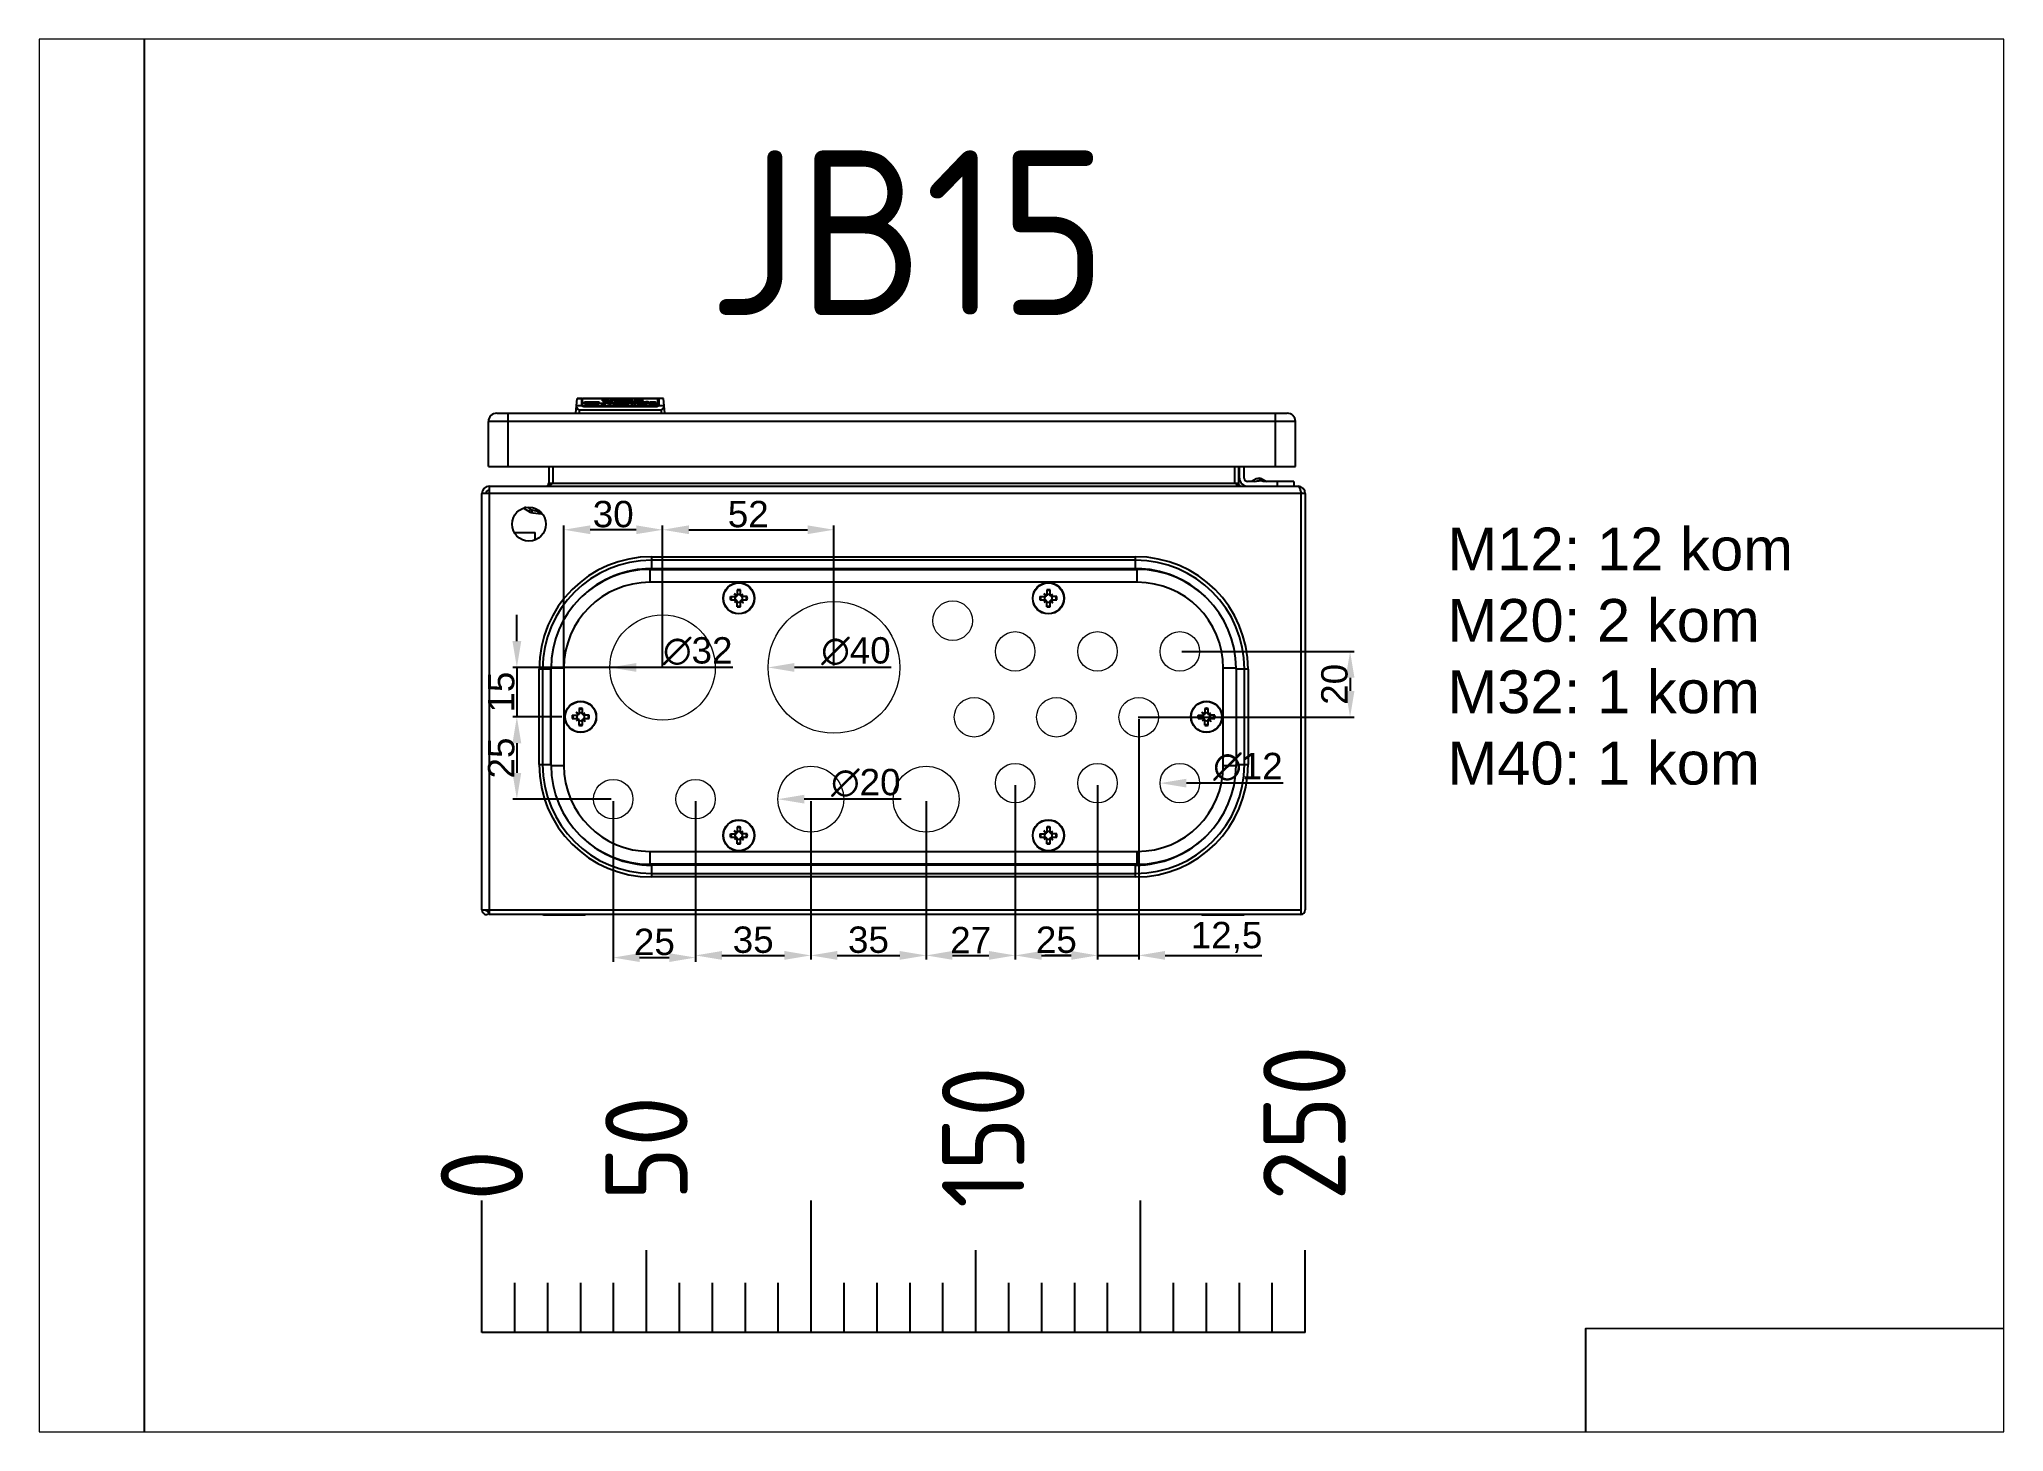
# Paper-space layout 'JB15' of a CAD drawing. Header units: millimetres. Extents: x 354 to 761, y 106 to 395.
# The model-space entities are those that its viewports show. They can reach past a viewport. Long polylines and large blocks are cut down to what shows.
import ezdxf
from ezdxf.enums import TextEntityAlignment as Align

# ---------------------------------------------------------------- set-up
doc = ezdxf.new("R2010")
doc.units = ezdxf.units.MM
doc.layers.add('! NO PLOT !', color=7, linetype='Continuous', true_color=0xff75dd, plot=False)
doc.layers.add('000-KOTIRANJE', color=254, linetype='Continuous', lineweight=5)
doc.layers.add('000-PI-Oprema', color=30, linetype='Continuous', lineweight=5)
doc.layers.add('000-PI-ORMAR', color=51, linetype='Continuous')
doc.layers.add('AUT_TEXT', color=7, linetype='Continuous')
doc.styles.add('PI0', font='isocpeur.ttf', dxfattribs={"width": 0.9})
doc.styles.get("Standard").update_dxf_attribs({"font": 'arial.ttf'})
doc.dimstyles.new('ISO-25-lb', dxfattribs={"dimtxt": 8, "dimasz": 8, "dimexe": 1.25, "dimexo": 0.625, "dimtad": 1, "dimdec": 1, "dimtxsty": 'Standard', "dimcen": 5, "dimadec": 0, "dimazin": 0, "dimtfac": 1, "dimtdec": 1, "dimtmove": 0, "dimatfit": 3, "dimfxl": 1, "dimarcsym": 0})

psp = doc.layouts.new('JB15')

msp = doc.modelspace()

# ---------------------------------------------------------------- texts
at = {"color": 7, "style": 'PI0', "width": 0.9}
for s, p in [('250', (50942.2, 28121.7)), ('150', (50844.66, 28119.46)), ('50', (50742.41, 28121.7)), ('0', (50692.46, 28121.7))]:
    msp.add_text(s, height=25, rotation=90, dxfattribs=at).set_placement(p, align=Align.MIDDLE_LEFT)
at = {"layer": 'AUT_TEXT', "style": 'PI0', "width": 0.9}
msp.add_text('JB15', height=50, dxfattribs=at).set_placement((50821.75, 28415.63), align=Align.MIDDLE)
at = {"layer": 'AUT_TEXT', "ltscale": 0.25, "insert": (50985.61, 28326.07), "char_height": 13, "attachment_point": 1}
msp.add_mtext_dynamic_manual_height_columns('M12: 12 kom\\PM20: 2 kom\\PM32: 1 kom\\PM40: 1 kom', width=120.332, gutter_width=121.68, heights=[105.84], dxfattribs=at)

# ---------------------------------------------------------------- blocks, each defined once
blk = doc.blocks.new('NSYCRN325150_bottom')
at = {"layer": '000-PI-ORMAR'}
for p, q in [((49585.72, 30888.93), (49586.11, 30893.43)), ((49585.92, 30891.23), (49587.54, 30891.23)), ((49586.11, 30893.43), (49610.67, 30893.43)), ((49587.52, 30893.36), (49586.11, 30893.36)), ((49587.52, 30891.28), (49587.52, 30893.43)), ((49587.77, 30891.08), (49587.77, 30893.43)), ((49610.67, 30893.36), (49587.77, 30893.36)), ((49587.8, 30891.23), (49610.64, 30891.23)), ((49588.12, 30891.15), (49588.12, 30891)), ((49610.32, 30891.15), (49588.12, 30891.15)), ((49588.12, 30891), (49610.32, 30891)), ((49588.42, 30891.81), (49588.42, 30892.39)), ((49588.42, 30892.39), (49592.81, 30892.39)), ((49592.81, 30891.97), (49588.42, 30891.97)), ((49592.81, 30891.81), (49588.42, 30891.81)), ((49592.81, 30892.39), (49592.81, 30891.81)), ((49593.58, 30892.02), (49593.58, 30891.81)), ((49593.58, 30892.02), (49593.88, 30891.98)), ((49593.88, 30892.97), (49594.24, 30892.98)), ((49593.88, 30892.89), (49593.88, 30892.97)), ((49594.14, 30892.9), (49593.88, 30892.89)), ((49593.88, 30892.64), (49593.88, 30892.74)), ((49593.88, 30892.74), (49594.19, 30892.71)), ((49594.14, 30892.63), (49593.88, 30892.64)), ((49593.88, 30891.81), (49593.88, 30891.98)), ((49594.19, 30892.71), (49594.19, 30892.63)), ((49594.19, 30892.71), (49594.29, 30892.71)), ((49594.24, 30892.9), (49594.24, 30892.98)), ((49594.29, 30891.81), (49594.24, 30891.92)), ((49594.29, 30892.64), (49594.29, 30892.71)), ((49594.29, 30891.81), (49594.29, 30892.39)), ((49594.29, 30892.39), (49594.9, 30892.39)), ((49594.9, 30891.97), (49594.29, 30891.97)), ((49594.9, 30891.81), (49594.29, 30891.81)), ((49594.5, 30892.81), (49594.5, 30892.66)), ((49594.9, 30892.39), (49594.9, 30891.81)), ((49595.16, 30892.19), (49595.16, 30892.31)), ((49595.16, 30892.13), (49596.44, 30892.15)), ((49595.16, 30892.08), (49595.16, 30892.13)), ((49595.21, 30892.64), (49595.21, 30892.97)), ((49595.21, 30892.97), (49595.47, 30892.97)), ((49595.47, 30892.64), (49595.21, 30892.64)), ((49595.21, 30892.52), (49595.21, 30892.58)), ((49595.21, 30892.58), (49595.47, 30892.58)), ((49595.36, 30892.52), (49595.21, 30892.52)), ((49595.47, 30892.55), (49595.36, 30892.52)), ((49595.47, 30892.97), (49595.47, 30892.64)), ((49595.47, 30892.58), (49595.47, 30892.55)), ((49595.72, 30891.82), (49595.72, 30892.03)), ((49596.44, 30892.03), (49595.72, 30892.03)), ((49595.93, 30892.27), (49595.77, 30892.27)), ((49595.93, 30892.68), (49596.08, 30892.74)), ((49596.03, 30892.4), (49596.03, 30892.27)), ((49596.08, 30892.74), (49596.08, 30892.64)), ((49596.08, 30892.74), (49596.28, 30892.71)), ((49596.08, 30891.92), (49596.08, 30891.79)), ((49596.28, 30892.64), (49596.28, 30892.71)), ((49596.44, 30891.82), (49596.44, 30892.15)), ((49596.49, 30892.64), (49596.49, 30892.97)), ((49596.49, 30892.97), (49596.74, 30892.97)), ((49596.74, 30892.64), (49596.49, 30892.64)), ((49596.74, 30892.97), (49596.74, 30892.64)), ((49597.05, 30892.13), (49597.05, 30892.06)), ((49597.2, 30892.97), (49597.51, 30892.98)), ((49597.2, 30892.89), (49597.2, 30892.97)), ((49597.46, 30892.9), (49597.2, 30892.89)), ((49597.26, 30892.64), (49597.26, 30892.71)), ((49597.26, 30892.71), (49597.56, 30892.71)), ((49597.56, 30892.64), (49597.26, 30892.64)), ((49597.26, 30891.53), (49597.26, 30892.39)), ((49597.26, 30892.39), (49597.87, 30892.39)), ((49597.87, 30891.97), (49597.26, 30891.97)), ((49597.87, 30891.53), (49597.26, 30891.53)), ((49597.56, 30892.87), (49597.46, 30892.9)), ((49597.51, 30892.89), (49597.51, 30892.98)), ((49597.56, 30892.56), (49597.56, 30892.87)), ((49597.97, 30892.69), (49597.56, 30892.56)), ((49597.82, 30892.85), (49597.82, 30892.64)), ((49597.82, 30892.71), (49597.97, 30892.69)), ((49597.87, 30892.35), (49598.33, 30892.4)), ((49597.87, 30892.39), (49597.87, 30891.53)), ((49597.87, 30891.95), (49598.17, 30891.94)), ((49598.33, 30891.79), (49597.87, 30891.82)), ((49598.17, 30891.8), (49598.17, 30891.94)), ((49598.33, 30892.25), (49598.33, 30892.4)), ((49598.43, 30892.97), (49598.79, 30892.98)), ((49598.43, 30892.89), (49598.43, 30892.97)), ((49598.79, 30892.9), (49598.43, 30892.89)), ((49598.48, 30892.64), (49598.48, 30892.74)), ((49598.48, 30892.74), (49598.79, 30892.71)), ((49598.74, 30892.63), (49598.48, 30892.64)), ((49598.58, 30892.11), (49598.58, 30891.8)), ((49598.79, 30892.9), (49598.79, 30892.98)), ((49599.04, 30892.84), (49598.79, 30892.9)), ((49598.79, 30892.63), (49598.79, 30892.71)), ((49599.04, 30892.65), (49599.04, 30892.84)), ((49599.2, 30892.11), (49599.2, 30892.08)), ((49599.3, 30892.84), (49599.3, 30892.77)), ((49599.35, 30891.81), (49599.35, 30892.39)), ((49599.35, 30892.39), (49599.96, 30892.39)), ((49599.96, 30891.97), (49599.35, 30891.97)), ((49599.96, 30891.81), (49599.35, 30891.81)), ((49599.35, 30891.56), (49599.35, 30891.65)), ((49599.45, 30891.53), (49599.35, 30891.56)), ((49599.61, 30891.53), (49599.45, 30891.53)), ((49599.76, 30892.82), (49600.47, 30892.82)), ((49599.81, 30892.95), (49600.22, 30892.98)), ((49599.81, 30892.87), (49599.81, 30892.95)), ((49600.17, 30892.9), (49599.81, 30892.87)), ((49599.86, 30891.74), (49599.86, 30891.55)), ((49599.86, 30891.74), (49600.01, 30891.69)), ((49599.96, 30892.39), (49599.96, 30891.81)), ((49600.01, 30892.76), (49600.01, 30892.65)), ((49600.01, 30892.76), (49600.17, 30892.71)), ((49600.47, 30892.76), (49600.01, 30892.76)), ((49600.01, 30891.69), (49600.01, 30891.66)), ((49600.27, 30892.9), (49600.17, 30892.9)), ((49600.17, 30892.71), (49600.17, 30892.63)), ((49600.17, 30892.71), (49600.32, 30892.71)), ((49600.17, 30892.19), (49600.17, 30892.31)), ((49600.17, 30892.06), (49600.17, 30892.13)), ((49600.17, 30892.13), (49601.44, 30892.13)), ((49600.22, 30892.9), (49600.22, 30892.98)), ((49600.32, 30892.71), (49600.47, 30892.76)), ((49600.32, 30892.71), (49600.32, 30892.64)), ((49600.47, 30892.65), (49600.47, 30892.82)), ((49600.73, 30891.82), (49600.73, 30892.03)), ((49601.39, 30892.03), (49600.73, 30892.03)), ((49600.93, 30892.27), (49600.83, 30892.27)), ((49601.04, 30892.4), (49601.04, 30892.27)), ((49601.09, 30891.92), (49601.09, 30891.79)), ((49601.19, 30892.47), (49601.19, 30892.97)), ((49601.19, 30892.97), (49601.44, 30892.97)), ((49601.44, 30892.55), (49601.19, 30892.55)), ((49601.44, 30892.47), (49601.19, 30892.47)), ((49601.39, 30892.03), (49601.39, 30891.8)), ((49601.44, 30892.97), (49601.44, 30892.47)), ((49601.44, 30891.81), (49601.44, 30892.13)), ((49601.9, 30892.9), (49601.9, 30892.97)), ((49601.9, 30892.97), (49602.82, 30892.97)), ((49602.57, 30892.9), (49601.9, 30892.9)), ((49601.9, 30892.47), (49601.9, 30892.55)), ((49601.9, 30892.55), (49602.82, 30892.55)), ((49602.82, 30892.47), (49601.9, 30892.47)), ((49601.96, 30892.68), (49601.96, 30892.76)), ((49601.96, 30892.76), (49602.57, 30892.76)), ((49602.57, 30892.68), (49601.96, 30892.68)), ((49602.06, 30892.15), (49602.06, 30892.08)), ((49602.26, 30891.97), (49602.26, 30892.39)), ((49602.26, 30892.39), (49602.82, 30892.39)), ((49602.82, 30891.97), (49602.26, 30891.97)), ((49602.57, 30892.47), (49602.57, 30892.9)), ((49602.82, 30892.97), (49602.82, 30892.47)), ((49602.82, 30891.8), (49602.82, 30892.39)), ((49603.03, 30891.94), (49603.03, 30891.8)), ((49603.03, 30891.94), (49603.18, 30891.94)), ((49603.18, 30891.94), (49603.49, 30892.03)), ((49603.18, 30891.94), (49603.18, 30891.81)), ((49603.39, 30892.52), (49603.39, 30892.63)), ((49603.39, 30892.63), (49603.9, 30892.63)), ((49603.49, 30892.68), (49603.54, 30892.76)), ((49604, 30892.68), (49603.49, 30892.68)), ((49603.49, 30891.81), (49603.49, 30892.29)), ((49604.1, 30891.81), (49603.49, 30891.81)), ((49603.54, 30892.76), (49603.54, 30892.68)), ((49603.54, 30892.76), (49604, 30892.76)), ((49604.1, 30892.82), (49603.69, 30892.82)), ((49603.85, 30892.55), (49603.79, 30892.47)), ((49603.79, 30892.47), (49603.79, 30892.31)), ((49603.79, 30892.47), (49604.41, 30892.47)), ((49604.25, 30892.55), (49603.85, 30892.55)), ((49603.9, 30892.63), (49604, 30892.68)), ((49603.9, 30892.63), (49603.9, 30892.55)), ((49604, 30892.76), (49604.1, 30892.79)), ((49604, 30892.76), (49604, 30892.55)), ((49604.1, 30892.55), (49604.1, 30892.82)), ((49604.36, 30892.29), (49604.1, 30892.29)), ((49604.1, 30892.21), (49604.1, 30891.81)), ((49604.41, 30892.71), (49604.25, 30892.55)), ((49604.31, 30892.21), (49604.92, 30892.26)), ((49604.31, 30891.98), (49604.31, 30892.21)), ((49604.41, 30892.29), (49604.41, 30892.47)), ((49604.92, 30891.84), (49604.67, 30891.82)), ((49604.92, 30891.8), (49604.92, 30892.26)), ((49605.02, 30893.1), (49605.02, 30892.92)), ((49605.02, 30893.1), (49605.43, 30893.1)), ((49605.12, 30892.82), (49605.12, 30892.4)), ((49605.17, 30891.94), (49605.17, 30891.81)), ((49605.43, 30892.61), (49605.38, 30892.56)), ((49605.38, 30892.56), (49605.38, 30892.45)), ((49605.38, 30892.56), (49605.68, 30892.55)), ((49605.43, 30892.94), (49605.43, 30893.1)), ((49605.79, 30892.61), (49605.43, 30892.61)), ((49605.63, 30892.94), (49605.48, 30892.94)), ((49605.53, 30892.76), (49605.48, 30892.69)), ((49605.48, 30892.69), (49605.48, 30892.61)), ((49605.48, 30892.69), (49605.94, 30892.68)), ((49605.94, 30892.76), (49605.53, 30892.76)), ((49605.53, 30891.53), (49605.53, 30892.39)), ((49605.53, 30892.39), (49606.14, 30892.39)), ((49606.14, 30891.97), (49605.53, 30891.97)), ((49606.14, 30891.53), (49605.53, 30891.53)), ((49605.63, 30892.94), (49605.63, 30892.76)), ((49606.04, 30892.79), (49605.94, 30892.76)), ((49606.04, 30892.87), (49606.04, 30892.79)), ((49606.14, 30892.39), (49606.14, 30891.53)), ((49606.3, 30892.23), (49606.3, 30892.34)), ((49606.76, 30892.26), (49606.3, 30892.23)), ((49606.35, 30891.82), (49606.35, 30891.98)), ((49606.35, 30891.98), (49606.81, 30891.94)), ((49607.01, 30891.79), (49606.35, 30891.82)), ((49606.81, 30891.8), (49606.81, 30891.94)), ((49606.96, 30892.4), (49606.96, 30892.25)), ((49607.37, 30892.1), (49607.37, 30891.81)), ((49607.98, 30892.13), (49607.98, 30892.05)), ((49608.09, 30892.13), (49608.09, 30892.18)), ((49608.24, 30891.97), (49608.09, 30892.13)), ((49608.19, 30891.61), (49608.24, 30891.77)), ((49608.24, 30891.59), (49608.24, 30891.77)), ((49608.8, 30892.16), (49608.8, 30891.88)), ((49609.31, 30891.53), (49609.01, 30891.53)), ((49609.26, 30892.23), (49609.11, 30892.23)), ((49609.16, 30892.4), (49609.16, 30892.23)), ((49609.16, 30891.69), (49609.41, 30891.73)), ((49609.16, 30891.69), (49609.16, 30891.53)), ((49609.41, 30891.54), (49609.41, 30891.76)), ((49609.82, 30891.98), (49609.82, 30891.58)), ((49610.08, 30892.31), (49610.03, 30892.13)), ((49610.13, 30891.82), (49610.13, 30891.74)), ((49610.32, 30891), (49610.32, 30891.15)), ((49610.67, 30891.08), (49610.67, 30893.43)), ((49612.33, 30893.43), (49610.67, 30893.43)), ((49610.9, 30891.23), (49612.52, 30891.23)), ((49610.92, 30893.43), (49610.92, 30891.28)), ((49612.33, 30893.36), (49610.92, 30893.36)), ((49612.72, 30888.93), (49612.33, 30893.43)), ((49559.22, 30872.73), (49559.22, 30886.43)), ((49804.22, 30886.43), (49559.22, 30886.43)), ((49561.72, 30888.93), (49801.72, 30888.93)), ((49565.22, 30872.73), (49565.22, 30888.93)), ((49586.72, 30889.8), (49586.72, 30888.93)), ((49611.72, 30889.8), (49586.72, 30889.8)), ((49611.72, 30888.93), (49611.72, 30889.8)), ((49798.22, 30872.73), (49798.22, 30888.93)), ((49804.22, 30872.73), (49804.22, 30886.43)), ((49559.22, 30872.73), (49804.22, 30872.73)), ((49577.52, 30872.73), (49577.52, 30867.73)), ((49578.72, 30872.73), (49578.72, 30867.73)), ((49785.72, 30872.73), (49785.72, 30867.73)), ((49786.92, 30872.73), (49786.92, 30867.73)), ((49787.22, 30869.23), (49787.22, 30872.73)), ((49788.72, 30869.23), (49788.72, 30872.73)), ((49559.42, 30866.73), (49559.42, 30736.72)), ((49559.42, 30866.73), (49805.02, 30866.73)), ((49577.52, 30867.73), (49786.92, 30867.73)), ((49791.95, 30868.23), (49789.72, 30868.23)), ((49792.36, 30869.02), (49790.85, 30868.23)), ((49793.22, 30869.23), (49792.36, 30869.02)), ((49794.08, 30869.02), (49792.36, 30869.02)), ((49794.08, 30869.02), (49793.22, 30869.23)), ((49794.08, 30869.02), (49795.59, 30868.23)), ((49803.72, 30868.23), (49794.49, 30868.23)), ((49798.72, 30868.23), (49798.72, 30866.73)), ((49803.72, 30868.23), (49803.72, 30866.73)), ((49557.22, 30738.07), (49557.22, 30864.53)), ((49807.22, 30864.53), (49557.22, 30864.53)), ((49806.02, 30736.73), (49806.02, 30864.53)), ((49807.22, 30864.53), (49807.22, 30738.07)), ((49569.72, 30860.15), (49571.84, 30858.92)), ((49570.17, 30859.94), (49570.35, 30859.79)), ((49570.35, 30859.79), (49570.35, 30859.79)), ((49570.35, 30859.79), (49570.39, 30859.76)), ((49570.39, 30859.76), (49570.49, 30859.7)), ((49572.65, 30858.66), (49575.3, 30858.41)), ((49574.38, 30859.05), (49574.38, 30859.44)), ((49575.02, 30858.44), (49575.07, 30858.93)), ((49567.28, 30852.73), (49573.42, 30852.73)), ((49573.42, 30850.7), (49573.42, 30852.73)), ((49608.72, 30845.34), (49608.72, 30841.68)), ((49608.72, 30845.34), (49755.72, 30845.34)), ((49755.72, 30844.28), (49608.72, 30844.28)), ((49755.72, 30841.68), (49755.72, 30845.34)), ((49608.22, 30841.47), (49608.22, 30837.59)), ((49608.22, 30841.47), (49756.22, 30841.47)), ((49756.22, 30837.59), (49608.22, 30837.59)), ((49608.72, 30841.75), (49755.72, 30841.75)), ((49755.72, 30841.68), (49608.72, 30841.68)), ((49756.22, 30837.59), (49756.22, 30841.47)), ((49632.86, 30832.72), (49632.61, 30832.72)), ((49632.67, 30833.24), (49634.44, 30833.24)), ((49632.67, 30832.21), (49634.44, 30832.21)), ((49634.49, 30833.45), (49633.83, 30834.11)), ((49634.49, 30831.99), (49633.98, 30831.48)), ((49634.4, 30833.37), (49634.26, 30833.24)), ((49634.26, 30832.21), (49634.4, 30832.07)), ((49634.4, 30833.54), (49634.4, 30833.38)), ((49634.4, 30833.54), (49634.56, 30833.54)), ((49634.4, 30833.38), (49634.4, 30833.37)), ((49634.4, 30833.37), (49634.49, 30833.28)), ((49634.4, 30832.07), (49634.49, 30832.16)), ((49634.4, 30832.01), (49634.4, 30832.07)), ((49634.4, 30831.9), (49634.4, 30832.01)), ((49634.4, 30831.9), (49634.51, 30831.9)), ((49634.44, 30833.24), (49634.49, 30833.28)), ((49634.49, 30832.16), (49634.44, 30832.21)), ((49634.49, 30833.45), (49634.49, 30833.28)), ((49634.66, 30833.45), (49634.49, 30833.45)), ((49634.49, 30832.16), (49634.49, 30831.99)), ((49634.49, 30831.99), (49634.66, 30831.99)), ((49634.57, 30831.9), (49634.51, 30831.9)), ((49634.57, 30833.54), (49634.56, 30833.54)), ((49634.71, 30833.68), (49634.57, 30833.54)), ((49634.57, 30833.54), (49634.66, 30833.45)), ((49634.57, 30831.9), (49634.66, 30831.99)), ((49634.57, 30831.9), (49634.71, 30831.76)), ((49634.66, 30833.45), (49634.71, 30833.5)), ((49634.71, 30831.94), (49634.66, 30831.99)), ((49634.71, 30835.27), (49634.71, 30833.5)), ((49634.71, 30830.17), (49634.71, 30831.94)), ((49635.74, 30833.5), (49635.74, 30835.27)), ((49635.87, 30833.54), (49635.74, 30833.68)), ((49635.74, 30833.5), (49635.78, 30833.45)), ((49635.78, 30831.99), (49635.74, 30831.94)), ((49635.74, 30830.17), (49635.74, 30831.94)), ((49635.74, 30831.76), (49635.87, 30831.9)), ((49635.87, 30833.54), (49635.78, 30833.45)), ((49635.95, 30833.45), (49635.78, 30833.45)), ((49635.87, 30831.9), (49635.78, 30831.99)), ((49635.78, 30831.99), (49635.95, 30831.99)), ((49635.93, 30833.54), (49635.87, 30833.54)), ((49635.88, 30831.9), (49635.87, 30831.9)), ((49636.04, 30831.9), (49635.88, 30831.9)), ((49636.04, 30833.54), (49635.93, 30833.54)), ((49635.95, 30833.45), (49636.47, 30833.97)), ((49635.95, 30833.28), (49635.95, 30833.45)), ((49636.04, 30833.37), (49635.95, 30833.28)), ((49635.95, 30833.28), (49636, 30833.24)), ((49636, 30832.21), (49635.95, 30832.16)), ((49635.95, 30831.99), (49635.95, 30832.16)), ((49636.04, 30832.07), (49635.95, 30832.16)), ((49636.61, 30831.33), (49635.95, 30831.99)), ((49637.77, 30833.24), (49636, 30833.24)), ((49636, 30832.21), (49637.77, 30832.21)), ((49636.04, 30833.54), (49636.04, 30833.43)), ((49636.04, 30833.37), (49636.04, 30833.43)), ((49636.18, 30833.24), (49636.04, 30833.37)), ((49636.04, 30832.07), (49636.18, 30832.21)), ((49636.04, 30832.07), (49636.04, 30832.06)), ((49636.04, 30832.06), (49636.04, 30831.9)), ((49637.58, 30832.72), (49637.83, 30832.72)), ((49726.86, 30832.72), (49726.61, 30832.72)), ((49726.67, 30833.24), (49728.44, 30833.24)), ((49726.67, 30832.21), (49728.44, 30832.21)), ((49728.49, 30833.45), (49727.83, 30834.11)), ((49728.49, 30831.99), (49727.98, 30831.48)), ((49728.4, 30833.37), (49728.26, 30833.24)), ((49728.26, 30832.21), (49728.4, 30832.07)), ((49728.4, 30833.54), (49728.56, 30833.54)), ((49728.4, 30833.54), (49728.4, 30833.38)), ((49728.4, 30833.38), (49728.4, 30833.37)), ((49728.4, 30833.37), (49728.49, 30833.28)), ((49728.4, 30832.07), (49728.49, 30832.16)), ((49728.4, 30832.01), (49728.4, 30832.07)), ((49728.4, 30831.9), (49728.4, 30832.01)), ((49728.4, 30831.9), (49728.51, 30831.9)), ((49728.44, 30833.24), (49728.49, 30833.28)), ((49728.49, 30832.16), (49728.44, 30832.21)), ((49728.66, 30833.45), (49728.49, 30833.45)), ((49728.49, 30833.45), (49728.49, 30833.28)), ((49728.49, 30832.16), (49728.49, 30831.99)), ((49728.49, 30831.99), (49728.66, 30831.99)), ((49728.57, 30831.9), (49728.51, 30831.9)), ((49728.57, 30833.54), (49728.56, 30833.54)), ((49728.71, 30833.68), (49728.57, 30833.54)), ((49728.57, 30833.54), (49728.66, 30833.45)), ((49728.57, 30831.9), (49728.66, 30831.99)), ((49728.57, 30831.9), (49728.71, 30831.76)), ((49728.66, 30833.45), (49728.71, 30833.5)), ((49728.71, 30831.94), (49728.66, 30831.99)), ((49728.71, 30835.27), (49728.71, 30833.5)), ((49728.71, 30830.17), (49728.71, 30831.94)), ((49729.74, 30833.5), (49729.74, 30835.27)), ((49729.87, 30833.54), (49729.74, 30833.68)), ((49729.74, 30833.5), (49729.78, 30833.45)), ((49729.78, 30831.99), (49729.74, 30831.94)), ((49729.74, 30830.17), (49729.74, 30831.94)), ((49729.74, 30831.76), (49729.87, 30831.9)), ((49729.87, 30833.54), (49729.78, 30833.45)), ((49729.95, 30833.45), (49729.78, 30833.45)), ((49729.78, 30831.99), (49729.95, 30831.99)), ((49729.87, 30831.9), (49729.78, 30831.99)), ((49729.93, 30833.54), (49729.87, 30833.54)), ((49729.88, 30831.9), (49729.87, 30831.9)), ((49730.04, 30831.9), (49729.88, 30831.9)), ((49730.04, 30833.54), (49729.93, 30833.54)), ((49729.95, 30833.45), (49730.47, 30833.97)), ((49729.95, 30833.28), (49729.95, 30833.45)), ((49730.04, 30833.37), (49729.95, 30833.28)), ((49729.95, 30833.28), (49730, 30833.24)), ((49730, 30832.21), (49729.95, 30832.16)), ((49729.95, 30831.99), (49729.95, 30832.16)), ((49730.04, 30832.07), (49729.95, 30832.16)), ((49729.95, 30831.99), (49730.61, 30831.33)), ((49731.77, 30833.24), (49730, 30833.24)), ((49730, 30832.21), (49731.77, 30832.21)), ((49730.04, 30833.54), (49730.04, 30833.43)), ((49730.04, 30833.37), (49730.04, 30833.43)), ((49730.18, 30833.24), (49730.04, 30833.37)), ((49730.04, 30832.07), (49730.18, 30832.21)), ((49730.04, 30832.07), (49730.04, 30832.06)), ((49730.04, 30832.06), (49730.04, 30831.9)), ((49731.58, 30832.72), (49731.83, 30832.72)), ((49574.6, 30782.22), (49574.6, 30811.22)), ((49578.19, 30811.22), (49574.6, 30811.22)), ((49575.66, 30811.22), (49575.66, 30782.22)), ((49578.19, 30782.22), (49578.19, 30811.22)), ((49578.22, 30781.97), (49578.22, 30811.47)), ((49582.1, 30811.47), (49578.22, 30811.47)), ((49582.1, 30811.47), (49582.1, 30781.97)), ((49786.22, 30811.47), (49782.34, 30811.47)), ((49782.34, 30781.97), (49782.34, 30811.47)), ((49786.22, 30811.47), (49786.22, 30781.97)), ((49789.84, 30811.22), (49786.25, 30811.22)), ((49786.25, 30811.22), (49786.25, 30782.22)), ((49788.78, 30782.22), (49788.78, 30811.22)), ((49789.84, 30811.22), (49789.84, 30782.22)), ((49584.86, 30796.72), (49584.61, 30796.72)), ((49584.67, 30797.24), (49586.44, 30797.24)), ((49584.67, 30796.21), (49586.44, 30796.21)), ((49586.49, 30797.45), (49585.83, 30798.11)), ((49586.49, 30795.99), (49585.98, 30795.48)), ((49586.4, 30797.37), (49586.26, 30797.24)), ((49586.26, 30796.21), (49586.4, 30796.07)), ((49586.4, 30797.54), (49586.4, 30797.38)), ((49586.4, 30797.54), (49586.56, 30797.54)), ((49586.4, 30797.38), (49586.4, 30797.37)), ((49586.4, 30797.37), (49586.49, 30797.28)), ((49586.4, 30796.07), (49586.49, 30796.16)), ((49586.4, 30796.01), (49586.4, 30796.07)), ((49586.4, 30795.9), (49586.4, 30796.01)), ((49586.4, 30795.9), (49586.51, 30795.9)), ((49586.44, 30797.24), (49586.49, 30797.28)), ((49586.49, 30796.16), (49586.44, 30796.21)), ((49586.49, 30797.45), (49586.49, 30797.28)), ((49586.66, 30797.45), (49586.49, 30797.45)), ((49586.49, 30796.16), (49586.49, 30795.99)), ((49586.49, 30795.99), (49586.66, 30795.99)), ((49586.57, 30795.9), (49586.51, 30795.9)), ((49586.57, 30797.54), (49586.56, 30797.54)), ((49586.71, 30797.68), (49586.57, 30797.54)), ((49586.57, 30797.54), (49586.66, 30797.45)), ((49586.57, 30795.9), (49586.66, 30795.99)), ((49586.57, 30795.9), (49586.71, 30795.76)), ((49586.66, 30797.45), (49586.71, 30797.5)), ((49586.71, 30795.94), (49586.66, 30795.99)), ((49586.71, 30799.27), (49586.71, 30797.5)), ((49586.71, 30794.17), (49586.71, 30795.94)), ((49587.74, 30797.5), (49587.74, 30799.27)), ((49587.87, 30797.54), (49587.74, 30797.68)), ((49587.74, 30797.5), (49587.78, 30797.45)), ((49587.78, 30795.99), (49587.74, 30795.94)), ((49587.74, 30794.17), (49587.74, 30795.94)), ((49587.74, 30795.76), (49587.87, 30795.9)), ((49587.87, 30797.54), (49587.78, 30797.45)), ((49587.95, 30797.45), (49587.78, 30797.45)), ((49587.87, 30795.9), (49587.78, 30795.99)), ((49587.78, 30795.99), (49587.95, 30795.99)), ((49587.93, 30797.54), (49587.87, 30797.54)), ((49587.88, 30795.9), (49587.87, 30795.9)), ((49588.04, 30795.9), (49587.88, 30795.9)), ((49588.04, 30797.54), (49587.93, 30797.54)), ((49587.95, 30797.45), (49588.47, 30797.97)), ((49587.95, 30797.28), (49587.95, 30797.45)), ((49588.04, 30797.37), (49587.95, 30797.28)), ((49587.95, 30797.28), (49588, 30797.24)), ((49588, 30796.21), (49587.95, 30796.16)), ((49587.95, 30795.99), (49587.95, 30796.16)), ((49588.04, 30796.07), (49587.95, 30796.16)), ((49588.61, 30795.33), (49587.95, 30795.99)), ((49589.77, 30797.24), (49588, 30797.24)), ((49588, 30796.21), (49589.77, 30796.21)), ((49588.04, 30797.54), (49588.04, 30797.43)), ((49588.04, 30797.37), (49588.04, 30797.43)), ((49588.18, 30797.24), (49588.04, 30797.37)), ((49588.04, 30796.07), (49588.18, 30796.21)), ((49588.04, 30796.07), (49588.04, 30796.06)), ((49588.04, 30796.06), (49588.04, 30795.9)), ((49589.58, 30796.72), (49589.83, 30796.72)), ((49774.86, 30796.72), (49774.61, 30796.72)), ((49774.67, 30797.24), (49776.44, 30797.24)), ((49774.67, 30796.21), (49776.44, 30796.21)), ((49776.49, 30797.45), (49775.83, 30798.11)), ((49776.49, 30795.99), (49775.98, 30795.48)), ((49776.4, 30797.37), (49776.26, 30797.24)), ((49776.26, 30796.21), (49776.4, 30796.07)), ((49776.4, 30797.54), (49776.56, 30797.54)), ((49776.4, 30797.54), (49776.4, 30797.38)), ((49776.4, 30797.38), (49776.4, 30797.37)), ((49776.4, 30797.37), (49776.49, 30797.28)), ((49776.4, 30796.07), (49776.49, 30796.16)), ((49776.4, 30796.01), (49776.4, 30796.07)), ((49776.4, 30795.9), (49776.4, 30796.01)), ((49776.4, 30795.9), (49776.51, 30795.9)), ((49776.44, 30797.24), (49776.49, 30797.28)), ((49776.49, 30796.16), (49776.44, 30796.21)), ((49776.66, 30797.45), (49776.49, 30797.45)), ((49776.49, 30797.45), (49776.49, 30797.28)), ((49776.49, 30796.16), (49776.49, 30795.99)), ((49776.49, 30795.99), (49776.66, 30795.99)), ((49776.57, 30795.9), (49776.51, 30795.9)), ((49776.57, 30797.54), (49776.56, 30797.54)), ((49776.71, 30797.68), (49776.57, 30797.54)), ((49776.57, 30797.54), (49776.66, 30797.45)), ((49776.57, 30795.9), (49776.66, 30795.99)), ((49776.57, 30795.9), (49776.71, 30795.76)), ((49776.66, 30797.45), (49776.71, 30797.5)), ((49776.71, 30795.94), (49776.66, 30795.99)), ((49776.71, 30799.27), (49776.71, 30797.5)), ((49776.71, 30794.17), (49776.71, 30795.94)), ((49777.74, 30797.5), (49777.74, 30799.27)), ((49777.87, 30797.54), (49777.74, 30797.68)), ((49777.74, 30797.5), (49777.78, 30797.45)), ((49777.78, 30795.99), (49777.74, 30795.94)), ((49777.74, 30794.17), (49777.74, 30795.94)), ((49777.74, 30795.76), (49777.87, 30795.9)), ((49777.87, 30797.54), (49777.78, 30797.45)), ((49777.95, 30797.45), (49777.78, 30797.45)), ((49777.78, 30795.99), (49777.95, 30795.99)), ((49777.87, 30795.9), (49777.78, 30795.99)), ((49777.93, 30797.54), (49777.87, 30797.54)), ((49777.88, 30795.9), (49777.87, 30795.9)), ((49778.04, 30795.9), (49777.88, 30795.9)), ((49778.04, 30797.54), (49777.93, 30797.54)), ((49777.95, 30797.45), (49778.47, 30797.97)), ((49777.95, 30797.28), (49777.95, 30797.45)), ((49778.04, 30797.37), (49777.95, 30797.28)), ((49777.95, 30797.28), (49778, 30797.24)), ((49778, 30796.21), (49777.95, 30796.16)), ((49778.04, 30796.07), (49777.95, 30796.16)), ((49777.95, 30795.99), (49777.95, 30796.16)), ((49777.95, 30795.99), (49778.61, 30795.33)), ((49779.77, 30797.24), (49778, 30797.24)), ((49778, 30796.21), (49779.77, 30796.21)), ((49778.04, 30797.54), (49778.04, 30797.43)), ((49778.04, 30797.37), (49778.04, 30797.43)), ((49778.18, 30797.24), (49778.04, 30797.37)), ((49778.04, 30796.07), (49778.18, 30796.21)), ((49778.04, 30796.07), (49778.04, 30796.06)), ((49778.04, 30796.06), (49778.04, 30795.9)), ((49779.58, 30796.72), (49779.83, 30796.72)), ((49574.6, 30782.22), (49578.19, 30782.22)), ((49578.22, 30781.97), (49582.1, 30781.97)), ((49782.34, 30781.97), (49786.22, 30781.97)), ((49786.25, 30782.22), (49789.84, 30782.22)), ((49632.86, 30760.72), (49632.61, 30760.72)), ((49632.67, 30761.24), (49634.44, 30761.24)), ((49632.67, 30760.21), (49634.44, 30760.21)), ((49634.49, 30761.45), (49633.83, 30762.11)), ((49634.49, 30759.99), (49633.98, 30759.48)), ((49634.4, 30761.37), (49634.26, 30761.24)), ((49634.26, 30760.21), (49634.4, 30760.07)), ((49634.4, 30761.54), (49634.56, 30761.54)), ((49634.4, 30761.54), (49634.4, 30761.38)), ((49634.4, 30761.38), (49634.4, 30761.37)), ((49634.4, 30761.37), (49634.49, 30761.28)), ((49634.4, 30760.07), (49634.49, 30760.16)), ((49634.4, 30760.01), (49634.4, 30760.07)), ((49634.4, 30759.9), (49634.4, 30760.01)), ((49634.4, 30759.9), (49634.51, 30759.9)), ((49634.44, 30761.24), (49634.49, 30761.28)), ((49634.49, 30760.16), (49634.44, 30760.21)), ((49634.66, 30761.45), (49634.49, 30761.45)), ((49634.49, 30761.45), (49634.49, 30761.28)), ((49634.49, 30760.16), (49634.49, 30759.99)), ((49634.49, 30759.99), (49634.66, 30759.99)), ((49634.57, 30759.9), (49634.51, 30759.9)), ((49634.57, 30761.54), (49634.56, 30761.54)), ((49634.71, 30761.68), (49634.57, 30761.54)), ((49634.57, 30761.54), (49634.66, 30761.45)), ((49634.57, 30759.9), (49634.66, 30759.99)), ((49634.57, 30759.9), (49634.71, 30759.76)), ((49634.66, 30761.45), (49634.71, 30761.5)), ((49634.71, 30759.94), (49634.66, 30759.99)), ((49634.71, 30763.27), (49634.71, 30761.5)), ((49634.71, 30758.17), (49634.71, 30759.94)), ((49635.74, 30761.5), (49635.74, 30763.27)), ((49635.87, 30761.54), (49635.74, 30761.68)), ((49635.74, 30761.5), (49635.78, 30761.45)), ((49635.78, 30759.99), (49635.74, 30759.94)), ((49635.74, 30758.17), (49635.74, 30759.94)), ((49635.74, 30759.76), (49635.87, 30759.9)), ((49635.87, 30761.54), (49635.78, 30761.45)), ((49635.95, 30761.45), (49635.78, 30761.45)), ((49635.87, 30759.9), (49635.78, 30759.99)), ((49635.78, 30759.99), (49635.95, 30759.99)), ((49635.93, 30761.54), (49635.87, 30761.54)), ((49635.88, 30759.9), (49635.87, 30759.9)), ((49636.04, 30759.9), (49635.88, 30759.9)), ((49636.04, 30761.54), (49635.93, 30761.54)), ((49635.95, 30761.45), (49636.47, 30761.97)), ((49635.95, 30761.28), (49635.95, 30761.45)), ((49636.04, 30761.37), (49635.95, 30761.28)), ((49635.95, 30761.28), (49636, 30761.24)), ((49636, 30760.21), (49635.95, 30760.16)), ((49636.04, 30760.07), (49635.95, 30760.16)), ((49635.95, 30759.99), (49635.95, 30760.16)), ((49635.95, 30759.99), (49636.61, 30759.33)), ((49637.77, 30761.24), (49636, 30761.24)), ((49636, 30760.21), (49637.77, 30760.21)), ((49636.04, 30761.54), (49636.04, 30761.43)), ((49636.04, 30761.37), (49636.04, 30761.43)), ((49636.18, 30761.24), (49636.04, 30761.37)), ((49636.04, 30760.07), (49636.18, 30760.21)), ((49636.04, 30760.07), (49636.04, 30760.06)), ((49636.04, 30760.06), (49636.04, 30759.9)), ((49637.58, 30760.72), (49637.83, 30760.72)), ((49726.86, 30760.72), (49726.61, 30760.72)), ((49726.67, 30761.24), (49728.44, 30761.24)), ((49726.67, 30760.21), (49728.44, 30760.21)), ((49728.49, 30761.45), (49727.83, 30762.11)), ((49728.49, 30759.99), (49727.98, 30759.48)), ((49728.4, 30761.37), (49728.26, 30761.24)), ((49728.26, 30760.21), (49728.4, 30760.07)), ((49728.4, 30761.54), (49728.56, 30761.54)), ((49728.4, 30761.54), (49728.4, 30761.38)), ((49728.4, 30761.38), (49728.4, 30761.37)), ((49728.4, 30761.37), (49728.49, 30761.28)), ((49728.4, 30760.07), (49728.49, 30760.16)), ((49728.4, 30760.01), (49728.4, 30760.07)), ((49728.4, 30759.9), (49728.4, 30760.01)), ((49728.4, 30759.9), (49728.51, 30759.9)), ((49728.44, 30761.24), (49728.49, 30761.28)), ((49728.49, 30760.16), (49728.44, 30760.21)), ((49728.66, 30761.45), (49728.49, 30761.45)), ((49728.49, 30761.45), (49728.49, 30761.28)), ((49728.49, 30760.16), (49728.49, 30759.99)), ((49728.49, 30759.99), (49728.66, 30759.99)), ((49728.57, 30759.9), (49728.51, 30759.9)), ((49728.57, 30761.54), (49728.56, 30761.54)), ((49728.71, 30761.68), (49728.57, 30761.54)), ((49728.57, 30761.54), (49728.66, 30761.45)), ((49728.57, 30759.9), (49728.66, 30759.99)), ((49728.57, 30759.9), (49728.71, 30759.76)), ((49728.66, 30761.45), (49728.71, 30761.5)), ((49728.71, 30759.94), (49728.66, 30759.99)), ((49728.71, 30763.27), (49728.71, 30761.5)), ((49728.71, 30758.17), (49728.71, 30759.94)), ((49729.74, 30761.5), (49729.74, 30763.27)), ((49729.87, 30761.54), (49729.74, 30761.68)), ((49729.74, 30761.5), (49729.78, 30761.45)), ((49729.78, 30759.99), (49729.74, 30759.94)), ((49729.74, 30758.17), (49729.74, 30759.94)), ((49729.74, 30759.76), (49729.87, 30759.9)), ((49729.87, 30761.54), (49729.78, 30761.45)), ((49729.95, 30761.45), (49729.78, 30761.45)), ((49729.78, 30759.99), (49729.95, 30759.99)), ((49729.87, 30759.9), (49729.78, 30759.99)), ((49729.93, 30761.54), (49729.87, 30761.54)), ((49729.88, 30759.9), (49729.87, 30759.9)), ((49730.04, 30759.9), (49729.88, 30759.9)), ((49730.04, 30761.54), (49729.93, 30761.54)), ((49729.95, 30761.45), (49730.47, 30761.97)), ((49729.95, 30761.28), (49729.95, 30761.45)), ((49730.04, 30761.37), (49729.95, 30761.28)), ((49729.95, 30761.28), (49730, 30761.24)), ((49730, 30760.21), (49729.95, 30760.16)), ((49730.04, 30760.07), (49729.95, 30760.16)), ((49729.95, 30759.99), (49729.95, 30760.16)), ((49729.95, 30759.99), (49730.61, 30759.33)), ((49731.77, 30761.24), (49730, 30761.24)), ((49730, 30760.21), (49731.77, 30760.21)), ((49730.04, 30761.54), (49730.04, 30761.43)), ((49730.04, 30761.37), (49730.04, 30761.43)), ((49730.18, 30761.24), (49730.04, 30761.37)), ((49730.04, 30760.07), (49730.18, 30760.21)), ((49730.04, 30760.07), (49730.04, 30760.06)), ((49730.04, 30760.06), (49730.04, 30759.9)), ((49731.58, 30760.72), (49731.83, 30760.72)), ((49608.22, 30755.85), (49608.22, 30751.97)), ((49608.22, 30755.85), (49756.22, 30755.85)), ((49756.22, 30751.97), (49756.22, 30755.85)), ((49756.22, 30751.97), (49608.22, 30751.97)), ((49608.72, 30751.76), (49608.72, 30748.1)), ((49608.72, 30751.76), (49755.72, 30751.76)), ((49755.72, 30751.69), (49608.72, 30751.69)), ((49608.72, 30749.16), (49755.72, 30749.16)), ((49755.72, 30748.1), (49608.72, 30748.1)), ((49755.72, 30748.1), (49755.72, 30751.76)), ((49557.22, 30738.07), (49806.02, 30738.07)), ((49558.67, 30737.95), (49559.42, 30737.02)), ((49805.87, 30736.72), (49559.42, 30736.72)), ((49576.3, 30736.62), (49588.14, 30736.62)), ((49776.3, 30736.62), (49788.14, 30736.62)), ((49806.02, 30736.73), (49805.87, 30736.72))]:
    blk.add_line(p, q, dxfattribs=at)
for centre, radius in [((49571.52, 30855.23), 5.15), ((49635.22, 30832.72), 4.75), ((49635.22, 30832.72), 4.67), ((49729.22, 30832.72), 4.75), ((49729.22, 30832.72), 4.67), ((49587.22, 30796.72), 4.75), ((49587.22, 30796.72), 4.67), ((49777.22, 30796.72), 4.75), ((49777.22, 30796.72), 4.67), ((49635.22, 30760.72), 4.75), ((49635.22, 30760.72), 4.67), ((49729.22, 30760.72), 4.75), ((49729.22, 30760.72), 4.67)]:
    blk.add_circle(centre, radius, dxfattribs=at)
for centre, radius, start, end in [((49600.18, 30893.52), 0.896, 256.94801, 258.52796), ((49600.3, 30893.74), 1.1, 279.18166, 280.12452), ((49600.93, 30887.01), 4.97, 84.01521, 84.69204), ((49601.2, 30894.31), 2.52, 274.36979, 275.53825), ((49603.26, 30897.38), 5.6, 265.5588, 266.62036), ((49604.05, 30893.88), 2.08, 254.42471, 254.78936), ((49604.1, 30896.3), 4.01, 268.56577, 270.02883), ((49605.05, 30889.24), 3.44, 105.86407, 106.04416), ((49605.04, 30889.28), 3.39, 103.59206, 105.86835), ((49605.03, 30889.31), 3.37, 102.68688, 103.59243), ((49605.23, 30897.26), 5.47, 266.75538, 267.83879), ((49604.49, 30892.76), 0.725, 327.91604, 330.37943), ((49605.13, 30896.23), 3.83, 269.95065, 271.6124), ((49604.27, 30896.17), 3.89, 286.70644, 287.2815), ((49604.25, 30896.23), 3.95, 287.28337, 288.32309), ((49604.2, 30896.36), 4.09, 288.33649, 291.2506), ((49600.72, 30841.49), 51.04, 80.8914, 81.52988), ((49609.04, 30898.34), 6.82, 272.30934, 273.17916), ((49613.96, 30924.22), 32.92, 262.06678, 262.67404), ((49561.72, 30886.43), 2.5, 90, 180), ((49801.72, 30886.43), 2.5, 0, 90), ((49559.42, 30864.53), 2.2, 90, 180), ((49576.52, 30867.73), 1, 270, 0), ((49787.92, 30867.73), 1, 180, 270), ((49789.72, 30869.23), 2.5, 180, 270), ((49789.72, 30869.23), 1, 180, 270), ((49805.02, 30864.53), 2.2, 0, 90), ((49559.42, 30864.53), 1, 90, 180), ((49572.37, 30862.87), 3.68, 236.83008, 240.00762), ((49567.72, 30854.96), 6.32, 54.88011, 57.01741), ((49564.51, 30850.41), 11.89, 53.93706, 54.88283), ((49572.84, 30860.65), 2, 240, 264.5), ((49608.72, 30811.22), 34.12, 90, 180), ((49608.72, 30811.22), 33.06, 90, 180), ((49755.72, 30811.22), 34.12, 0, 90), ((49755.72, 30811.22), 33.06, 0, 90), ((49608.22, 30811.47), 30, 90, 180), ((49608.22, 30811.47), 26.12, 90, 180), ((49608.72, 30811.22), 30.53, 90, 133.90479), ((49608.72, 30811.22), 30.46, 90, 117.97684), ((49755.72, 30811.22), 30.53, 46.09521, 90), ((49755.72, 30811.22), 30.46, 62.02221, 90), ((49756.22, 30811.47), 30, 0, 90), ((49756.22, 30811.47), 26.12, 0, 90), ((49635.02, 30832.72), 2.4, 167.59834, 179.98042), ((49635.02, 30832.72), 2.4, 180.01833, 192.40291), ((49635.04, 30832.72), 2.18, 166.29553, 179.98971), ((49635.04, 30832.72), 2.18, 180.0103, 193.70444), ((49626.91, 30824.47), 11.87, 49.85486, 54.31326), ((49643.36, 30840.95), 11.73, 215.65975, 220.17213), ((49643.51, 30824.37), 11.89, 140.0346, 143.32065), ((49626.93, 30840.94), 11.8, 306.66622, 309.97854), ((49635.22, 30832.72), 1.17, 153.88521, 206.11479), ((49635.22, 30832.93), 2.39, 77.57905, 102.421), ((49635.22, 30832.91), 2.17, 76.28407, 103.71595), ((49635.22, 30832.72), 1.17, 63.88521, 116.11479), ((49635.22, 30832.72), 1.17, 243.88521, 296.11479), ((49643.53, 30840.96), 11.86, 229.85288, 234.31524), ((49643.51, 30824.5), 11.8, 126.66598, 129.97877), ((49626.92, 30841.07), 11.9, 320.03508, 323.32017), ((49627.08, 30824.49), 11.73, 35.65973, 40.17215), ((49635.22, 30832.72), 1.17, 333.88521, 26.11479), ((49635.4, 30832.72), 2.18, 0.01033, 13.70457), ((49635.4, 30832.72), 2.18, 346.2954, 359.98944), ((49635.42, 30832.72), 2.4, 0.01958, 12.40183), ((49635.42, 30832.72), 2.4, 347.59775, 359.98017), ((49729.02, 30832.72), 2.4, 167.59834, 179.98042), ((49729.02, 30832.72), 2.4, 180.01833, 192.40291), ((49729.04, 30832.72), 2.18, 166.29553, 179.98971), ((49729.04, 30832.72), 2.18, 180.0103, 193.70444), ((49720.91, 30824.47), 11.87, 49.85486, 54.31326), ((49737.36, 30840.95), 11.73, 215.65975, 220.17213), ((49737.51, 30824.37), 11.89, 140.0346, 143.32065), ((49720.93, 30840.94), 11.8, 306.66622, 309.97854), ((49729.22, 30832.72), 1.17, 153.88521, 206.11479), ((49729.22, 30832.93), 2.39, 77.57905, 102.421), ((49729.22, 30832.91), 2.17, 76.28407, 103.71595), ((49729.22, 30832.72), 1.17, 63.88521, 116.11479), ((49729.22, 30832.72), 1.17, 243.88521, 296.11479), ((49737.53, 30840.96), 11.86, 229.85288, 234.31524), ((49737.51, 30824.5), 11.8, 126.66598, 129.97877), ((49720.92, 30841.07), 11.9, 320.03508, 323.32017), ((49721.08, 30824.49), 11.73, 35.65973, 40.17215), ((49729.22, 30832.72), 1.17, 333.88521, 26.11479), ((49729.4, 30832.72), 2.18, 0.01033, 13.70457), ((49729.4, 30832.72), 2.18, 346.2954, 359.98944), ((49729.42, 30832.72), 2.4, 0.01958, 12.40183), ((49729.42, 30832.72), 2.4, 347.59775, 359.98017), ((49635.22, 30832.53), 2.17, 256.286, 283.71399), ((49635.22, 30832.51), 2.39, 257.57682, 282.42318), ((49729.22, 30832.53), 2.17, 256.286, 283.71399), ((49729.22, 30832.51), 2.39, 257.57682, 282.42318), ((49608.72, 30811.22), 30.53, 179.52607, 180), ((49755.72, 30811.22), 30.53, 0, 0.47393), ((49587.02, 30796.72), 2.4, 167.59834, 179.98042), ((49587.02, 30796.72), 2.4, 180.01833, 192.40291), ((49587.04, 30796.72), 2.18, 166.29553, 179.98971), ((49587.04, 30796.72), 2.18, 180.0103, 193.70444), ((49578.91, 30788.47), 11.87, 49.85486, 54.31326), ((49595.36, 30804.95), 11.73, 215.65975, 220.17213), ((49595.51, 30788.37), 11.89, 140.0346, 143.32065), ((49578.93, 30804.94), 11.8, 306.66622, 309.97854), ((49587.22, 30796.72), 1.17, 153.88521, 206.11479), ((49587.22, 30796.93), 2.39, 77.57905, 102.421), ((49587.22, 30796.91), 2.17, 76.28407, 103.71595), ((49587.22, 30796.72), 1.17, 63.88521, 116.11479), ((49587.22, 30796.72), 1.17, 243.88521, 296.11479), ((49595.53, 30804.96), 11.86, 229.85288, 234.31524), ((49595.51, 30788.5), 11.8, 126.66598, 129.97877), ((49578.92, 30805.07), 11.9, 320.03508, 323.32017), ((49579.08, 30788.49), 11.73, 35.65973, 40.17215), ((49587.22, 30796.72), 1.17, 333.88521, 26.11479), ((49587.4, 30796.72), 2.18, 0.01033, 13.70457), ((49587.4, 30796.72), 2.18, 346.2954, 359.98944), ((49587.42, 30796.72), 2.4, 0.01958, 12.40183), ((49587.42, 30796.72), 2.4, 347.59775, 359.98017), ((49777.02, 30796.72), 2.4, 167.59834, 179.98042), ((49777.02, 30796.72), 2.4, 180.01833, 192.40291), ((49777.04, 30796.72), 2.18, 166.29553, 179.98971), ((49777.04, 30796.72), 2.18, 180.0103, 193.70444), ((49768.91, 30788.47), 11.87, 49.85486, 54.31326), ((49785.36, 30804.95), 11.73, 215.65975, 220.17213), ((49785.51, 30788.37), 11.89, 140.0346, 143.32065), ((49768.93, 30804.94), 11.8, 306.66622, 309.97854), ((49777.22, 30796.72), 1.17, 153.88521, 206.11479), ((49777.22, 30796.93), 2.39, 77.57905, 102.421), ((49777.22, 30796.91), 2.17, 76.28407, 103.71595), ((49777.22, 30796.72), 1.17, 63.88521, 116.11479), ((49777.22, 30796.72), 1.17, 243.88521, 296.11479), ((49785.53, 30804.96), 11.86, 229.85288, 234.31524), ((49785.51, 30788.5), 11.8, 126.66598, 129.97877), ((49768.92, 30805.07), 11.9, 320.03508, 323.32017), ((49769.08, 30788.49), 11.73, 35.65973, 40.17215), ((49777.22, 30796.72), 1.17, 333.88521, 26.11479), ((49777.4, 30796.72), 2.18, 0.01033, 13.70457), ((49777.4, 30796.72), 2.18, 346.2954, 359.98944), ((49777.42, 30796.72), 2.4, 0.01958, 12.40183), ((49777.42, 30796.72), 2.4, 347.59775, 359.98017), ((49587.22, 30796.53), 2.17, 256.286, 283.71399), ((49587.22, 30796.51), 2.39, 257.57682, 282.42318), ((49777.22, 30796.53), 2.17, 256.286, 283.71399), ((49777.22, 30796.51), 2.39, 257.57682, 282.42318), ((49608.72, 30782.22), 34.12, 180, 270), ((49608.72, 30782.22), 33.06, 180, 270), ((49608.72, 30782.22), 30.53, 180, 180.47393), ((49608.22, 30781.97), 30, 180, 270), ((49608.22, 30781.97), 26.12, 180, 270), ((49755.72, 30782.22), 34.12, 270, 0), ((49755.72, 30782.22), 33.06, 270, 0), ((49756.22, 30781.97), 30, 270, 0), ((49756.22, 30781.97), 26.12, 270, 360), ((49755.72, 30782.22), 30.53, 359.52607, 0), ((49608.72, 30782.22), 30.53, 226.09521, 270), ((49635.02, 30760.72), 2.4, 167.59834, 179.98042), ((49635.02, 30760.72), 2.4, 180.01833, 192.40291), ((49635.04, 30760.72), 2.18, 166.29553, 179.98971), ((49635.04, 30760.72), 2.18, 180.0103, 193.70444), ((49626.91, 30752.47), 11.87, 49.85486, 54.31326), ((49643.36, 30768.95), 11.73, 215.65975, 220.17213), ((49643.51, 30752.37), 11.89, 140.0346, 143.32065), ((49626.93, 30768.94), 11.8, 306.66622, 309.97854), ((49635.22, 30760.72), 1.17, 153.88521, 206.11479), ((49635.22, 30760.93), 2.39, 77.57905, 102.421), ((49635.22, 30760.91), 2.17, 76.28407, 103.71595), ((49635.22, 30760.72), 1.17, 63.88521, 116.11479), ((49635.22, 30760.72), 1.17, 243.88521, 296.11479), ((49643.53, 30768.96), 11.86, 229.85288, 234.31524), ((49643.51, 30752.5), 11.8, 126.66598, 129.97877), ((49626.92, 30769.07), 11.9, 320.03508, 323.32017), ((49627.08, 30752.49), 11.73, 35.65973, 40.17215), ((49635.22, 30760.72), 1.17, 333.88521, 26.11479), ((49635.4, 30760.72), 2.18, 0.01033, 13.70457), ((49635.4, 30760.72), 2.18, 346.2954, 359.98944), ((49635.42, 30760.72), 2.4, 0.01958, 12.40183), ((49635.42, 30760.72), 2.4, 347.59775, 359.98017), ((49729.02, 30760.72), 2.4, 167.59834, 179.98042), ((49729.02, 30760.72), 2.4, 180.01833, 192.40291), ((49729.04, 30760.72), 2.18, 166.29553, 179.98971), ((49729.04, 30760.72), 2.18, 180.0103, 193.70444), ((49720.91, 30752.47), 11.87, 49.85486, 54.31326), ((49737.36, 30768.95), 11.73, 215.65975, 220.17213), ((49737.51, 30752.37), 11.89, 140.0346, 143.32065), ((49720.93, 30768.94), 11.8, 306.66622, 309.97854), ((49729.22, 30760.72), 1.17, 153.88521, 206.11479), ((49729.22, 30760.93), 2.39, 77.57905, 102.421), ((49729.22, 30760.91), 2.17, 76.28407, 103.71595), ((49729.22, 30760.72), 1.17, 63.88521, 116.11479), ((49729.22, 30760.72), 1.17, 243.88521, 296.11479), ((49737.53, 30768.96), 11.86, 229.85288, 234.31524), ((49737.51, 30752.5), 11.8, 126.66598, 129.97877), ((49720.92, 30769.07), 11.9, 320.03508, 323.32017), ((49721.08, 30752.49), 11.73, 35.65973, 40.17215), ((49729.22, 30760.72), 1.17, 333.88521, 26.11479), ((49729.4, 30760.72), 2.18, 0.01033, 13.70457), ((49729.4, 30760.72), 2.18, 346.2954, 359.98944), ((49729.42, 30760.72), 2.4, 0.01958, 12.40183), ((49729.42, 30760.72), 2.4, 347.59775, 359.98017), ((49755.72, 30782.22), 30.53, 270, 313.90479), ((49608.72, 30782.22), 30.46, 242.02221, 270), ((49635.22, 30760.53), 2.17, 256.286, 283.71399), ((49635.22, 30760.51), 2.39, 257.57682, 282.42318), ((49729.22, 30760.53), 2.17, 256.286, 283.71399), ((49729.22, 30760.51), 2.39, 257.57682, 282.42318), ((49755.72, 30782.22), 30.46, 270, 297.97684), ((49558.57, 30738.07), 1.35, 180, 308.84177), ((49558.57, 30738.07), 0.152, 180, 0), ((49576.3, 30738.62), 2, 253.41828, 270), ((49588.14, 30738.62), 2, 270, 286.58172), ((49776.3, 30738.62), 2, 253.41828, 270), ((49788.14, 30738.62), 2, 270, 286.58172), ((49805.87, 30738.07), 1.35, 270.4539, 0)]:
    blk.add_arc(centre, radius, start, end, dxfattribs=at)
for centre, major_axis, start_param, end_param in [((49588.12, 30893.1), (0.6, 0), 2.216036, 3.141593), ((49588.12, 30891.28), (0.6, 0), -3.141593, -2.886514), ((49588.12, 30891.28), (0.35, 0), -3.141593, -2.694273), ((49610.32, 30891.28), (0.35, 0), -0.44732, 0), ((49610.32, 30893.1), (0.6, 0), 0, 0.923126), ((49610.32, 30891.28), (0.6, 0), -0.255078, 0)]:
    blk.add_ellipse(centre, major_axis=major_axis, ratio=0.315556, start_param=start_param, end_param=end_param, dxfattribs=at)
for points, knots in [([(49585.89, 30890.87), (49585.95, 30890.78), (49586.07, 30890.61), (49586.35, 30890.26), (49586.57, 30889.99), (49586.72, 30889.8)], [0, 0, 0, 0, 0.223406, 0.471313, 1, 1, 1, 1]), ([(49587.54, 30891.23), (49587.55, 30891.22), (49587.58, 30891.19), (49587.65, 30891.14), (49587.72, 30891.1), (49587.77, 30891.08)], [0, 0, 0, 0, 0.178538, 0.409383, 1, 1, 1, 1]), ([(49587.77, 30891.08), (49587.79, 30891.07), (49587.91, 30891.02), (49588.03, 30891), (49588.12, 30891)], [0, 0, 0, 0, 0.231508, 1, 1, 1, 1]), ([(49588.12, 30891.15), (49588.06, 30891.15), (49587.97, 30891.16), (49587.86, 30891.2), (49587.82, 30891.22), (49587.8, 30891.23)], [0, 0, 0, 0, 0.579534, 0.816997, 1, 1, 1, 1]), ([(49593.37, 30891.85), (49593.38, 30891.87), (49593.4, 30891.9), (49593.43, 30891.95), (49593.47, 30891.98), (49593.52, 30892.01), (49593.56, 30892.02), (49593.58, 30892.02)], [0, 0, 0, 0, 0.189635, 0.391914, 0.624777, 0.774855, 1, 1, 1, 1]), ([(49593.73, 30891.79), (49593.7, 30891.79), (49593.65, 30891.8), (49593.58, 30891.81), (49593.53, 30891.81), (49593.48, 30891.82), (49593.45, 30891.83), (49593.42, 30891.84), (49593.4, 30891.84), (49593.38, 30891.85), (49593.37, 30891.85), (49593.37, 30891.85)], [0, 0, 0, 0, 0.275198, 0.411287, 0.545786, 0.677797, 0.805327, 0.865946, 0.922448, 0.970561, 1, 1, 1, 1]), ([(49593.73, 30891.79), (49593.79, 30891.79), (49593.87, 30891.8), (49593.98, 30891.82), (49594.06, 30891.83), (49594.13, 30891.85), (49594.19, 30891.87), (49594.24, 30891.9), (49594.24, 30891.92)], [0, 0, 0, 0, 0.318135, 0.471629, 0.61816, 0.752837, 0.866866, 1, 1, 1, 1]), ([(49593.88, 30891.98), (49593.95, 30891.99), (49594.04, 30892), (49594.15, 30892.03), (49594.22, 30892.06), (49594.28, 30892.1), (49594.29, 30892.16), (49594.29, 30892.18)], [0, 0, 0, 0, 0.392788, 0.555719, 0.686699, 0.867595, 1, 1, 1, 1]), ([(49594.5, 30892.81), (49594.5, 30892.81), (49594.49, 30892.83), (49594.47, 30892.85), (49594.44, 30892.87), (49594.4, 30892.88), (49594.34, 30892.89), (49594.25, 30892.9), (49594.18, 30892.9), (49594.14, 30892.9)], [0, 0, 0, 0, 0.053873, 0.119169, 0.21012, 0.334117, 0.485389, 0.651962, 1, 1, 1, 1]), ([(49594.5, 30892.66), (49594.44, 30892.65), (49594.32, 30892.63), (49594.2, 30892.63), (49594.14, 30892.63)], [0, 0, 0, 0, 0.486614, 1, 1, 1, 1]), ([(49594.24, 30892.98), (49594.31, 30892.98), (49594.44, 30892.98), (49594.6, 30892.94), (49594.7, 30892.88), (49594.74, 30892.83), (49594.75, 30892.81)], [0, 0, 0, 0, 0.371196, 0.665987, 0.860433, 1, 1, 1, 1]), ([(49594.29, 30892.71), (49594.32, 30892.71), (49594.37, 30892.72), (49594.43, 30892.75), (49594.47, 30892.79), (49594.5, 30892.81)], [0, 0, 0, 0, 0.358047, 0.605311, 1, 1, 1, 1]), ([(49594.75, 30892.81), (49594.75, 30892.79), (49594.74, 30892.75), (49594.69, 30892.71), (49594.61, 30892.68), (49594.54, 30892.66), (49594.5, 30892.66)], [0, 0, 0, 0, 0.145406, 0.337649, 0.622087, 1, 1, 1, 1]), ([(49595.16, 30892.31), (49595.22, 30892.33), (49595.35, 30892.36), (49595.64, 30892.4), (49595.87, 30892.4), (49596.03, 30892.4)], [0, 0, 0, 0, 0.213482, 0.462386, 1, 1, 1, 1]), ([(49595.77, 30892.27), (49595.72, 30892.27), (49595.61, 30892.27), (49595.41, 30892.24), (49595.26, 30892.21), (49595.16, 30892.19)], [0, 0, 0, 0, 0.266361, 0.518251, 1, 1, 1, 1]), ([(49595.72, 30891.82), (49595.64, 30891.83), (49595.52, 30891.85), (49595.38, 30891.89), (49595.3, 30891.92), (49595.24, 30891.95), (49595.19, 30891.99), (49595.17, 30892.04), (49595.16, 30892.07), (49595.16, 30892.08)], [0, 0, 0, 0, 0.368707, 0.52875, 0.665501, 0.776625, 0.86453, 0.936054, 1, 1, 1, 1]), ([(49596.08, 30891.92), (49596.03, 30891.92), (49595.94, 30891.92), (49595.83, 30891.94), (49595.77, 30891.96), (49595.74, 30891.98), (49595.73, 30892.01), (49595.72, 30892.02), (49595.72, 30892.03)], [0, 0, 0, 0, 0.364692, 0.680264, 0.794891, 0.87918, 0.943651, 1, 1, 1, 1]), ([(49596.08, 30891.79), (49596.05, 30891.79), (49595.93, 30891.8), (49595.81, 30891.81), (49595.72, 30891.82)], [0, 0, 0, 0, 0.254767, 1, 1, 1, 1]), ([(49596.13, 30892.63), (49596.11, 30892.63), (49596.07, 30892.64), (49596.02, 30892.64), (49595.98, 30892.65), (49595.96, 30892.66), (49595.94, 30892.66), (49595.93, 30892.67), (49595.93, 30892.68)], [0, 0, 0, 0, 0.294635, 0.578579, 0.712734, 0.836348, 0.938736, 1, 1, 1, 1]), ([(49596.44, 30892.15), (49596.39, 30892.19), (49596.27, 30892.24), (49596.1, 30892.27), (49595.99, 30892.27), (49595.93, 30892.27)], [0, 0, 0, 0, 0.377008, 0.668643, 1, 1, 1, 1]), ([(49597.05, 30892.13), (49597.05, 30892.15), (49597.04, 30892.2), (49596.97, 30892.25), (49596.87, 30892.3), (49596.74, 30892.33), (49596.58, 30892.36), (49596.4, 30892.38), (49596.22, 30892.4), (49596.09, 30892.4), (49596.03, 30892.4)], [0, 0, 0, 0, 0.053592, 0.123556, 0.222789, 0.351552, 0.501106, 0.662429, 0.829761, 1, 1, 1, 1]), ([(49596.08, 30891.92), (49596.13, 30891.92), (49596.21, 30891.92), (49596.32, 30891.95), (49596.39, 30891.99), (49596.43, 30892.02), (49596.44, 30892.03)], [0, 0, 0, 0, 0.354455, 0.642238, 0.846881, 1, 1, 1, 1]), ([(49596.44, 30891.82), (49596.41, 30891.81), (49596.29, 30891.8), (49596.17, 30891.79), (49596.08, 30891.79)], [0, 0, 0, 0, 0.245695, 1, 1, 1, 1]), ([(49596.49, 30892.68), (49596.46, 30892.67), (49596.35, 30892.64), (49596.22, 30892.63), (49596.13, 30892.63)], [0, 0, 0, 0, 0.224312, 1, 1, 1, 1]), ([(49596.28, 30892.71), (49596.3, 30892.71), (49596.33, 30892.72), (49596.38, 30892.73), (49596.43, 30892.74), (49596.47, 30892.77), (49596.49, 30892.79), (49596.49, 30892.81), (49596.49, 30892.82)], [0, 0, 0, 0, 0.201887, 0.385063, 0.610592, 0.774995, 0.896449, 1, 1, 1, 1]), ([(49596.83, 30891.89), (49596.77, 30891.91), (49596.64, 30891.93), (49596.5, 30891.95), (49596.43, 30891.96)], [0, 0, 0, 0, 0.46886, 1, 1, 1, 1]), ([(49597.05, 30892.06), (49597.05, 30892.05), (49597.04, 30892.02), (49597.01, 30891.98), (49596.96, 30891.94), (49596.89, 30891.9), (49596.8, 30891.87), (49596.65, 30891.84), (49596.52, 30891.82), (49596.44, 30891.82)], [0, 0, 0, 0, 0.060813, 0.131156, 0.221039, 0.336411, 0.477172, 0.638615, 1, 1, 1, 1]), ([(49597.51, 30892.98), (49597.55, 30892.98), (49597.63, 30892.97), (49597.72, 30892.95), (49597.77, 30892.92), (49597.8, 30892.9), (49597.81, 30892.88), (49597.82, 30892.86), (49597.82, 30892.85)], [0, 0, 0, 0, 0.363117, 0.664744, 0.778907, 0.868307, 0.938648, 1, 1, 1, 1]), ([(49597.87, 30892.21), (49597.87, 30892.22), (49597.89, 30892.23), (49597.93, 30892.24), (49597.99, 30892.25), (49598.08, 30892.26), (49598.14, 30892.26), (49598.17, 30892.26)], [0, 0, 0, 0, 0.068877, 0.163936, 0.416169, 0.704172, 1, 1, 1, 1]), ([(49598.58, 30892.11), (49598.58, 30892.12), (49598.58, 30892.14), (49598.57, 30892.17), (49598.54, 30892.2), (49598.49, 30892.22), (49598.43, 30892.24), (49598.32, 30892.26), (49598.23, 30892.26), (49598.17, 30892.26)], [0, 0, 0, 0, 0.058533, 0.122739, 0.202213, 0.308869, 0.450177, 0.621063, 1, 1, 1, 1]), ([(49598.17, 30891.94), (49598.24, 30891.94), (49598.33, 30891.94), (49598.45, 30891.96), (49598.52, 30891.99), (49598.57, 30892.04), (49598.58, 30892.09), (49598.58, 30892.11)], [0, 0, 0, 0, 0.403239, 0.570933, 0.699996, 0.871356, 1, 1, 1, 1]), ([(49598.33, 30892.4), (49598.44, 30892.4), (49598.66, 30892.39), (49598.93, 30892.34), (49599.11, 30892.24), (49599.18, 30892.15), (49599.2, 30892.11)], [0, 0, 0, 0, 0.366883, 0.664195, 0.861459, 1, 1, 1, 1]), ([(49598.33, 30891.79), (49598.35, 30891.79), (49598.44, 30891.79), (49598.52, 30891.8), (49598.59, 30891.8)], [0, 0, 0, 0, 0.252786, 1, 1, 1, 1]), ([(49598.59, 30891.8), (49598.67, 30891.81), (49598.82, 30891.83), (49599.01, 30891.9), (49599.13, 30891.98), (49599.18, 30892.05), (49599.2, 30892.08)], [0, 0, 0, 0, 0.372221, 0.651531, 0.848626, 1, 1, 1, 1]), ([(49598.97, 30891.89), (49598.92, 30891.91), (49598.79, 30891.95), (49598.66, 30891.97), (49598.59, 30891.97)], [0, 0, 0, 0, 0.445947, 1, 1, 1, 1]), ([(49599.05, 30892.64), (49599.02, 30892.64), (49598.92, 30892.63), (49598.81, 30892.63), (49598.74, 30892.63)], [0, 0, 0, 0, 0.24253, 1, 1, 1, 1]), ([(49598.79, 30892.98), (49598.85, 30892.98), (49598.94, 30892.98), (49599.07, 30892.96), (49599.15, 30892.94), (49599.21, 30892.93), (49599.26, 30892.9), (49599.29, 30892.87), (49599.3, 30892.85), (49599.3, 30892.84)], [0, 0, 0, 0, 0.341316, 0.50328, 0.652146, 0.778987, 0.87627, 0.945686, 1, 1, 1, 1]), ([(49598.79, 30892.71), (49598.83, 30892.71), (49598.88, 30892.71), (49598.95, 30892.72), (49599, 30892.74), (49599.03, 30892.76), (49599.04, 30892.79), (49599.04, 30892.81)], [0, 0, 0, 0, 0.387907, 0.559115, 0.697131, 0.876512, 1, 1, 1, 1]), ([(49599.3, 30892.77), (49599.3, 30892.76), (49599.29, 30892.73), (49599.23, 30892.69), (49599.15, 30892.66), (49599.08, 30892.65), (49599.05, 30892.64)], [0, 0, 0, 0, 0.137351, 0.328389, 0.620176, 1, 1, 1, 1]), ([(49599.35, 30891.65), (49599.41, 30891.68), (49599.53, 30891.72), (49599.7, 30891.74), (49599.81, 30891.74), (49599.86, 30891.74)], [0, 0, 0, 0, 0.411041, 0.695958, 1, 1, 1, 1]), ([(49599.61, 30891.53), (49599.66, 30891.53), (49599.74, 30891.53), (49599.85, 30891.55), (49599.91, 30891.56), (49599.96, 30891.58), (49599.99, 30891.61), (49600.01, 30891.63), (49600.01, 30891.65), (49600.01, 30891.66)], [0, 0, 0, 0, 0.365087, 0.534994, 0.681907, 0.796103, 0.879634, 0.943679, 1, 1, 1, 1]), ([(49599.98, 30892.65), (49599.94, 30892.66), (49599.88, 30892.68), (49599.81, 30892.72), (49599.77, 30892.77), (49599.76, 30892.81), (49599.76, 30892.82)], [0, 0, 0, 0, 0.377088, 0.645926, 0.838471, 1, 1, 1, 1]), ([(49600.12, 30892.63), (49600.11, 30892.63), (49600.07, 30892.63), (49600.03, 30892.64), (49600, 30892.65)], [0, 0, 0, 0, 0.259245, 1, 1, 1, 1]), ([(49600.48, 30892.65), (49600.42, 30892.64), (49600.3, 30892.63), (49600.18, 30892.63), (49600.12, 30892.63)], [0, 0, 0, 0, 0.487875, 1, 1, 1, 1]), ([(49600.17, 30892.31), (49600.23, 30892.33), (49600.36, 30892.36), (49600.65, 30892.4), (49600.88, 30892.4), (49601.04, 30892.4)], [0, 0, 0, 0, 0.213482, 0.462386, 1, 1, 1, 1]), ([(49600.83, 30892.27), (49600.77, 30892.27), (49600.55, 30892.26), (49600.33, 30892.23), (49600.17, 30892.19)], [0, 0, 0, 0, 0.268757, 1, 1, 1, 1]), ([(49600.17, 30892.06), (49600.17, 30892.05), (49600.17, 30892.02), (49600.2, 30891.98), (49600.25, 30891.94), (49600.34, 30891.89), (49600.51, 30891.85), (49600.65, 30891.83), (49600.73, 30891.82)], [0, 0, 0, 0, 0.062322, 0.133539, 0.223098, 0.337067, 0.636439, 1, 1, 1, 1]), ([(49600.22, 30892.98), (49600.29, 30892.98), (49600.38, 30892.97), (49600.51, 30892.95), (49600.59, 30892.93), (49600.65, 30892.9), (49600.7, 30892.87), (49600.72, 30892.84), (49600.73, 30892.82), (49600.73, 30892.81)], [0, 0, 0, 0, 0.355339, 0.519361, 0.665149, 0.784581, 0.874893, 0.942646, 1, 1, 1, 1]), ([(49600.47, 30892.82), (49600.45, 30892.84), (49600.39, 30892.88), (49600.31, 30892.9), (49600.27, 30892.9)], [0, 0, 0, 0, 0.403196, 1, 1, 1, 1]), ([(49600.73, 30892.81), (49600.73, 30892.79), (49600.72, 30892.76), (49600.68, 30892.71), (49600.6, 30892.68), (49600.53, 30892.66), (49600.49, 30892.65)], [0, 0, 0, 0, 0.149891, 0.339697, 0.61815, 1, 1, 1, 1]), ([(49601.09, 30891.92), (49601.04, 30891.92), (49600.95, 30891.92), (49600.84, 30891.94), (49600.78, 30891.96), (49600.75, 30891.98), (49600.73, 30892.01), (49600.73, 30892.02), (49600.73, 30892.03)], [0, 0, 0, 0, 0.364691, 0.680264, 0.79489, 0.87918, 0.943651, 1, 1, 1, 1]), ([(49600.73, 30891.82), (49600.76, 30891.82), (49600.9, 30891.8), (49601.03, 30891.79), (49601.14, 30891.79)], [0, 0, 0, 0, 0.244324, 1, 1, 1, 1]), ([(49601.44, 30892.13), (49601.41, 30892.18), (49601.29, 30892.24), (49601.11, 30892.27), (49601, 30892.27), (49600.93, 30892.27)], [0, 0, 0, 0, 0.354239, 0.65228, 1, 1, 1, 1]), ([(49601.04, 30892.4), (49601.1, 30892.4), (49601.22, 30892.39), (49601.39, 30892.38), (49601.56, 30892.36), (49601.72, 30892.34), (49601.86, 30892.3), (49601.96, 30892.27), (49602.01, 30892.23), (49602.04, 30892.2), (49602.05, 30892.17), (49602.06, 30892.15), (49602.06, 30892.15)], [0, 0, 0, 0, 0.16519, 0.32781, 0.485596, 0.634292, 0.766395, 0.87191, 0.912766, 0.946298, 0.97447, 1, 1, 1, 1]), ([(49601.09, 30891.92), (49601.13, 30891.92), (49601.2, 30891.92), (49601.28, 30891.94), (49601.33, 30891.95), (49601.38, 30891.98), (49601.39, 30892.02), (49601.39, 30892.03)], [0, 0, 0, 0, 0.383984, 0.554788, 0.694348, 0.877204, 1, 1, 1, 1]), ([(49601.14, 30891.79), (49601.16, 30891.79), (49601.25, 30891.79), (49601.33, 30891.79), (49601.4, 30891.8)], [0, 0, 0, 0, 0.252006, 1, 1, 1, 1]), ([(49601.45, 30891.8), (49601.53, 30891.81), (49601.68, 30891.83), (49601.87, 30891.9), (49601.99, 30891.98), (49602.04, 30892.05), (49602.06, 30892.08)], [0, 0, 0, 0, 0.369723, 0.651193, 0.849642, 1, 1, 1, 1]), ([(49601.83, 30891.89), (49601.77, 30891.91), (49601.64, 30891.93), (49601.51, 30891.95), (49601.45, 30891.95)], [0, 0, 0, 0, 0.474995, 1, 1, 1, 1]), ([(49602.82, 30891.8), (49602.75, 30891.8), (49602.65, 30891.81), (49602.52, 30891.83), (49602.44, 30891.85), (49602.36, 30891.87), (49602.31, 30891.9), (49602.27, 30891.93), (49602.26, 30891.96), (49602.26, 30891.97)], [0, 0, 0, 0, 0.336085, 0.494656, 0.641283, 0.76911, 0.870824, 0.94448, 1, 1, 1, 1]), ([(49602.82, 30892.08), (49602.82, 30892.07), (49602.83, 30892.04), (49602.86, 30891.99), (49602.93, 30891.95), (49602.99, 30891.94), (49603.03, 30891.94)], [0, 0, 0, 0, 0.153969, 0.332282, 0.591815, 1, 1, 1, 1]), ([(49603.49, 30891.87), (49603.4, 30891.85), (49603.22, 30891.81), (49603.03, 30891.79), (49602.93, 30891.79)], [0, 0, 0, 0, 0.472413, 1, 1, 1, 1]), ([(49603.79, 30892.3), (49603.73, 30892.31), (49603.64, 30892.32), (49603.53, 30892.36), (49603.46, 30892.39), (49603.4, 30892.44), (49603.39, 30892.49), (49603.39, 30892.52)], [0, 0, 0, 0, 0.389298, 0.548583, 0.678144, 0.86262, 1, 1, 1, 1]), ([(49603.49, 30892.29), (49603.53, 30892.28), (49603.73, 30892.23), (49603.94, 30892.21), (49604.1, 30892.21)], [0, 0, 0, 0, 0.220924, 1, 1, 1, 1]), ([(49603.83, 30891.8), (49603.8, 30891.81), (49603.69, 30891.82), (49603.58, 30891.85), (49603.5, 30891.87)], [0, 0, 0, 0, 0.269503, 1, 1, 1, 1]), ([(49603.69, 30892.82), (49603.87, 30892.9), (49604.31, 30893.04), (49604.76, 30893.1), (49605.02, 30893.1)], [0, 0, 0, 0, 0.43464, 1, 1, 1, 1]), ([(49604, 30892.29), (49603.98, 30892.29), (49603.91, 30892.29), (49603.84, 30892.3), (49603.79, 30892.3)], [0, 0, 0, 0, 0.25371, 1, 1, 1, 1]), ([(49604.31, 30891.98), (49604.31, 30891.97), (49604.31, 30891.94), (49604.35, 30891.91), (49604.41, 30891.88), (49604.49, 30891.85), (49604.58, 30891.83), (49604.73, 30891.81), (49604.84, 30891.8), (49604.92, 30891.8)], [0, 0, 0, 0, 0.055511, 0.1252, 0.221093, 0.345662, 0.492958, 0.654858, 1, 1, 1, 1]), ([(49605.38, 30892.44), (49605.23, 30892.4), (49604.89, 30892.32), (49604.54, 30892.29), (49604.36, 30892.29)], [0, 0, 0, 0, 0.458189, 1, 1, 1, 1]), ([(49605.48, 30892.94), (49605.42, 30892.94), (49605.29, 30892.93), (49605.11, 30892.93), (49604.93, 30892.92), (49604.76, 30892.9), (49604.61, 30892.87), (49604.51, 30892.83), (49604.45, 30892.8), (49604.43, 30892.77), (49604.41, 30892.74), (49604.41, 30892.72), (49604.41, 30892.71)], [0, 0, 0, 0, 0.1622, 0.323524, 0.48207, 0.633556, 0.769093, 0.875651, 0.915766, 0.948182, 0.975309, 1, 1, 1, 1]), ([(49605.12, 30892.82), (49605.1, 30892.78), (49605.05, 30892.7), (49604.92, 30892.59), (49604.7, 30892.49), (49604.52, 30892.47), (49604.41, 30892.47)], [0, 0, 0, 0, 0.159202, 0.347558, 0.605603, 1, 1, 1, 1]), ([(49604.92, 30892.05), (49604.92, 30892.04), (49604.92, 30892.03), (49604.93, 30892.01), (49604.95, 30891.99), (49604.99, 30891.97), (49605.07, 30891.95), (49605.14, 30891.94), (49605.17, 30891.94)], [0, 0, 0, 0, 0.062496, 0.13206, 0.217927, 0.327362, 0.626517, 1, 1, 1, 1]), ([(49605.53, 30891.87), (49605.45, 30891.85), (49605.28, 30891.82), (49605.11, 30891.8), (49605.02, 30891.79)], [0, 0, 0, 0, 0.468886, 1, 1, 1, 1]), ([(49605.63, 30892.94), (49605.63, 30892.93), (49605.63, 30892.9), (49605.59, 30892.88), (49605.54, 30892.86), (49605.47, 30892.84), (49605.39, 30892.83), (49605.27, 30892.82), (49605.18, 30892.82), (49605.12, 30892.82)], [0, 0, 0, 0, 0.051619, 0.122572, 0.226478, 0.360669, 0.512654, 0.672628, 1, 1, 1, 1]), ([(49605.17, 30891.94), (49605.24, 30891.94), (49605.37, 30891.96), (49605.48, 30892.01), (49605.53, 30892.03)], [0, 0, 0, 0, 0.568531, 1, 1, 1, 1]), ([(49605.43, 30893.1), (49605.52, 30893.1), (49605.67, 30893.09), (49605.87, 30893.04), (49605.99, 30892.96), (49606.03, 30892.9), (49606.04, 30892.87)], [0, 0, 0, 0, 0.379347, 0.673856, 0.863321, 1, 1, 1, 1]), ([(49605.94, 30892.68), (49605.92, 30892.66), (49605.88, 30892.63), (49605.82, 30892.61), (49605.79, 30892.61)], [0, 0, 0, 0, 0.397269, 1, 1, 1, 1]), ([(49606.3, 30892.34), (49606.3, 30892.34), (49606.3, 30892.35), (49606.32, 30892.35), (49606.35, 30892.36), (49606.39, 30892.37), (49606.43, 30892.37), (49606.47, 30892.38), (49606.53, 30892.38), (49606.6, 30892.39), (49606.69, 30892.39), (49606.81, 30892.4), (49606.9, 30892.4), (49606.96, 30892.4)], [0, 0, 0, 0, 0.011555, 0.029802, 0.08053, 0.139715, 0.2023, 0.266565, 0.33179, 0.463858, 0.597128, 0.73106, 1, 1, 1, 1]), ([(49607.37, 30892.1), (49607.37, 30892.11), (49607.36, 30892.14), (49607.32, 30892.17), (49607.26, 30892.2), (49607.18, 30892.22), (49607.08, 30892.23), (49606.94, 30892.25), (49606.83, 30892.26), (49606.76, 30892.26)], [0, 0, 0, 0, 0.05336, 0.123977, 0.224575, 0.354347, 0.503992, 0.664675, 1, 1, 1, 1]), ([(49606.81, 30891.94), (49606.88, 30891.94), (49606.97, 30891.95), (49607.1, 30891.97), (49607.19, 30891.99), (49607.26, 30892.01), (49607.32, 30892.03), (49607.36, 30892.06), (49607.37, 30892.09), (49607.37, 30892.1)], [0, 0, 0, 0, 0.329637, 0.486623, 0.633673, 0.763972, 0.869293, 0.945109, 1, 1, 1, 1]), ([(49607.98, 30892.13), (49607.98, 30892.15), (49607.97, 30892.2), (49607.91, 30892.25), (49607.8, 30892.3), (49607.67, 30892.33), (49607.51, 30892.36), (49607.33, 30892.38), (49607.15, 30892.4), (49607.02, 30892.4), (49606.96, 30892.4)], [0, 0, 0, 0, 0.053592, 0.123556, 0.222789, 0.351552, 0.501106, 0.662429, 0.829761, 1, 1, 1, 1]), ([(49607.37, 30891.81), (49607.34, 30891.81), (49607.22, 30891.79), (49607.1, 30891.79), (49607.01, 30891.79)], [0, 0, 0, 0, 0.24357, 1, 1, 1, 1]), ([(49607.98, 30892.05), (49607.93, 30891.99), (49607.8, 30891.91), (49607.59, 30891.84), (49607.45, 30891.82), (49607.37, 30891.81)], [0, 0, 0, 0, 0.378604, 0.656709, 1, 1, 1, 1]), ([(49607.74, 30891.89), (49607.68, 30891.91), (49607.56, 30891.94), (49607.44, 30891.95), (49607.37, 30891.96)], [0, 0, 0, 0, 0.473345, 1, 1, 1, 1]), ([(49608.09, 30892.18), (49608.09, 30892.19), (49608.09, 30892.21), (49608.11, 30892.23), (49608.14, 30892.26), (49608.21, 30892.29), (49608.31, 30892.33), (49608.46, 30892.35), (49608.63, 30892.37), (49608.8, 30892.39), (49608.98, 30892.4), (49609.1, 30892.4), (49609.16, 30892.4)], [0, 0, 0, 0, 0.024435, 0.052563, 0.087843, 0.132082, 0.245626, 0.382188, 0.530568, 0.68468, 0.841626, 1, 1, 1, 1]), ([(49609.01, 30891.53), (49608.93, 30891.53), (49608.82, 30891.53), (49608.67, 30891.54), (49608.56, 30891.54), (49608.45, 30891.55), (49608.36, 30891.56), (49608.3, 30891.57), (49608.25, 30891.58), (49608.22, 30891.6), (49608.2, 30891.61), (49608.19, 30891.61)], [0, 0, 0, 0, 0.272096, 0.407454, 0.541621, 0.673453, 0.800489, 0.860533, 0.916276, 0.964571, 1, 1, 1, 1]), ([(49608.24, 30891.77), (49608.39, 30891.75), (49608.69, 30891.71), (49609, 30891.69), (49609.16, 30891.69)], [0, 0, 0, 0, 0.486303, 1, 1, 1, 1]), ([(49608.8, 30891.97), (49608.77, 30891.96), (49608.67, 30891.96), (49608.56, 30891.95), (49608.49, 30891.94)], [0, 0, 0, 0, 0.255338, 1, 1, 1, 1]), ([(49608.8, 30892.16), (49608.81, 30892.17), (49608.85, 30892.2), (49608.95, 30892.22), (49609.04, 30892.23), (49609.11, 30892.23)], [0, 0, 0, 0, 0.15056, 0.38475, 1, 1, 1, 1]), ([(49608.8, 30892.16), (49608.8, 30892.16), (49608.8, 30892.15), (49608.82, 30892.15), (49608.84, 30892.14), (49608.86, 30892.13), (49608.9, 30892.12), (49608.95, 30892.11), (49609.01, 30892.1), (49609.08, 30892.09), (49609.17, 30892.07), (49609.28, 30892.06), (49609.41, 30892.04), (49609.55, 30892.02), (49609.69, 30892), (49609.78, 30891.99), (49609.82, 30891.98)], [0, 0, 0, 0, 0.006103, 0.014918, 0.037797, 0.06428, 0.092604, 0.152205, 0.214017, 0.277119, 0.341078, 0.470684, 0.601779, 0.733864, 0.866662, 1, 1, 1, 1]), ([(49609.38, 30891.77), (49609.36, 30891.78), (49609.31, 30891.79), (49609.22, 30891.81), (49609.1, 30891.83), (49608.95, 30891.86), (49608.85, 30891.87), (49608.8, 30891.88)], [0, 0, 0, 0, 0.115373, 0.237144, 0.487677, 0.742643, 1, 1, 1, 1]), ([(49609.16, 30892.4), (49609.32, 30892.4), (49609.63, 30892.39), (49609.94, 30892.34), (49610.08, 30892.31)], [0, 0, 0, 0, 0.530236, 1, 1, 1, 1]), ([(49610.03, 30892.13), (49609.91, 30892.15), (49609.65, 30892.2), (49609.4, 30892.23), (49609.26, 30892.23)], [0, 0, 0, 0, 0.475476, 1, 1, 1, 1]), ([(49609.41, 30891.76), (49609.41, 30891.76), (49609.41, 30891.76), (49609.4, 30891.77), (49609.39, 30891.77), (49609.38, 30891.77)], [0, 0, 0, 0, 0.163471, 0.410922, 1, 1, 1, 1]), ([(49610.13, 30891.74), (49610.13, 30891.73), (49610.12, 30891.69), (49610.07, 30891.66), (49610, 30891.62), (49609.91, 30891.6), (49609.8, 30891.57), (49609.63, 30891.55), (49609.5, 30891.54), (49609.42, 30891.54)], [0, 0, 0, 0, 0.05453, 0.126195, 0.226449, 0.354518, 0.502507, 0.662551, 1, 1, 1, 1]), ([(49609.82, 30891.98), (49609.86, 30891.97), (49609.93, 30891.95), (49610.01, 30891.92), (49610.07, 30891.89), (49610.1, 30891.87), (49610.13, 30891.84), (49610.13, 30891.82)], [0, 0, 0, 0, 0.322425, 0.611125, 0.736848, 0.845458, 1, 1, 1, 1]), ([(49610.32, 30891.15), (49610.38, 30891.15), (49610.47, 30891.16), (49610.58, 30891.2), (49610.62, 30891.22), (49610.64, 30891.23)], [0, 0, 0, 0, 0.57956, 0.816998, 1, 1, 1, 1]), ([(49610.32, 30891), (49610.35, 30891), (49610.47, 30891.01), (49610.59, 30891.04), (49610.67, 30891.08)], [0, 0, 0, 0, 0.265359, 1, 1, 1, 1]), ([(49610.67, 30891.08), (49610.72, 30891.1), (49610.79, 30891.14), (49610.86, 30891.19), (49610.89, 30891.22), (49610.9, 30891.23)], [0, 0, 0, 0, 0.590251, 0.821267, 1, 1, 1, 1]), ([(49612.55, 30890.87), (49612.49, 30890.78), (49612.37, 30890.61), (49612.09, 30890.26), (49611.87, 30889.99), (49611.72, 30889.8)], [0, 0, 0, 0, 0.223414, 0.471327, 1, 1, 1, 1]), ([(49576.52, 30866.73), (49576.74, 30866.73), (49577.2, 30866.81), (49577.61, 30867.01), (49577.81, 30867.13)], [0, 0, 0, 0, 0.479972, 1, 1, 1, 1]), ([(49577.81, 30867.13), (49577.89, 30867.17), (49578.2, 30867.36), (49578.5, 30867.57), (49578.72, 30867.73)], [0, 0, 0, 0, 0.242954, 1, 1, 1, 1]), ([(49785.72, 30867.73), (49785.8, 30867.68), (49786.09, 30867.47), (49786.39, 30867.26), (49786.63, 30867.13)], [0, 0, 0, 0, 0.254814, 1, 1, 1, 1]), ([(49786.63, 30867.13), (49786.83, 30867.01), (49787.24, 30866.81), (49787.7, 30866.73), (49787.92, 30866.73)], [0, 0, 0, 0, 0.520028, 1, 1, 1, 1]), ([(49791.95, 30868.23), (49792.16, 30868.29), (49792.58, 30868.39), (49793.01, 30868.42), (49793.22, 30868.42)], [0, 0, 0, 0, 0.500092, 1, 1, 1, 1]), ([(49794.49, 30868.23), (49794.28, 30868.29), (49793.86, 30868.39), (49793.43, 30868.42), (49793.22, 30868.42)], [0, 0, 0, 0, 0.500084, 1, 1, 1, 1]), ([(49805.02, 30866.73), (49805.15, 30866.73), (49805.34, 30866.49), (49805.49, 30866.17), (49805.58, 30865.93), (49805.63, 30865.79)], [0, 0, 0, 0, 0.342978, 0.633916, 1, 1, 1, 1]), ([(49570.32, 30859.98), (49570.32, 30860.03), (49570.34, 30860.13), (49570.4, 30860.35), (49570.48, 30860.52), (49570.54, 30860.63)], [0, 0, 0, 0, 0.207483, 0.454403, 1, 1, 1, 1]), ([(49805.63, 30865.79), (49805.66, 30865.7), (49805.8, 30865.28), (49805.93, 30864.86), (49806.02, 30864.53)], [0, 0, 0, 0, 0.230694, 1, 1, 1, 1]), ([(49570.35, 30859.79), (49570.34, 30859.81), (49570.31, 30859.88), (49570.31, 30859.94), (49570.32, 30859.98)], [0, 0, 0, 0, 0.406832, 1, 1, 1, 1]), ([(49571.84, 30858.92), (49571.83, 30858.93), (49571.81, 30858.96), (49571.79, 30859.01), (49571.79, 30859.09), (49571.8, 30859.19), (49571.83, 30859.3), (49571.88, 30859.47), (49571.94, 30859.59), (49571.98, 30859.67)], [0, 0, 0, 0, 0.055621, 0.127325, 0.223592, 0.345765, 0.49151, 0.654342, 1, 1, 1, 1]), ([(49572.46, 30859.45), (49572.42, 30859.46), (49572.25, 30859.51), (49572.09, 30859.59), (49571.98, 30859.67)], [0, 0, 0, 0, 0.249433, 1, 1, 1, 1]), ([(49572.65, 30858.66), (49572.64, 30858.66), (49572.6, 30858.68), (49572.55, 30858.73), (49572.52, 30858.81), (49572.48, 30858.91), (49572.46, 30859.03), (49572.45, 30859.21), (49572.45, 30859.35), (49572.46, 30859.45)], [0, 0, 0, 0, 0.058222, 0.132697, 0.232076, 0.357269, 0.5051, 0.667585, 1, 1, 1, 1]), ([(49574.38, 30859.05), (49574.06, 30859.12), (49573.42, 30859.25), (49572.78, 30859.38), (49572.46, 30859.45)], [0, 0, 0, 0, 0.500109, 1, 1, 1, 1]), ([(49574.53, 30858.48), (49574.51, 30858.48), (49574.49, 30858.49), (49574.45, 30858.53), (49574.43, 30858.59), (49574.4, 30858.66), (49574.39, 30858.75), (49574.38, 30858.88), (49574.38, 30858.99), (49574.38, 30859.05)], [0, 0, 0, 0, 0.058224, 0.132702, 0.232083, 0.357276, 0.505105, 0.667587, 1, 1, 1, 1]), ([(49574.87, 30858.96), (49574.83, 30858.97), (49574.67, 30859), (49574.51, 30859.04), (49574.38, 30859.05)], [0, 0, 0, 0, 0.25122, 1, 1, 1, 1])]:
    blk.add_open_spline(points, degree=3, knots=knots, dxfattribs=at)
for points in [[(49570.35, 30859.79), (49570.29, 30859.83), (49570.22, 30859.88), (49570.16, 30859.93)], [(49571.98, 30859.67), (49571.82, 30859.79), (49571.67, 30859.91), (49571.51, 30860.02)], [(49575.07, 30858.93), (49575, 30858.94), (49574.94, 30858.95), (49574.87, 30858.96)]]:
    blk.add_open_spline(points, degree=3, dxfattribs=at)
blk = doc.blocks.new('*U312')
at = {"layer": '000-PI-Oprema', "ltscale": 0.25}
blk.add_circle((0, 0), 6, dxfattribs=at)
blk = doc.blocks.new('*U313')
at = {"layer": '000-PI-Oprema', "color": 0, "linetype": 'ByBlock', "lineweight": -2, "transparency": 16777216}
for p in [(0, 0), (25, 0), (50, 0)]:
    blk.add_blockref('*U312', p, dxfattribs=at)
blk = doc.blocks.new('*U314')
at = {"layer": '000-PI-Oprema', "ltscale": 0.25}
blk.add_circle((0, 0), 6, dxfattribs=at)
blk = doc.blocks.new('*U315')
at = {"layer": '000-PI-Oprema', "color": 0, "linetype": 'ByBlock', "lineweight": -2, "transparency": 16777216}
for p in [(0, 0), (25, 0), (50, 0)]:
    blk.add_blockref('*U314', p, dxfattribs=at)
blk = doc.blocks.new('*U316')
at = {"layer": '000-PI-Oprema', "ltscale": 0.25}
blk.add_circle((0, 0), 6, dxfattribs=at)
blk = doc.blocks.new('*U317')
at = {"layer": '000-PI-Oprema', "color": 0, "linetype": 'ByBlock', "lineweight": -2, "transparency": 16777216}
for p in [(0, 0), (25, 0), (50, 0)]:
    blk.add_blockref('*U316', p, dxfattribs=at)
blk = doc.blocks.new('*U318')
at = {"layer": '000-PI-Oprema', "ltscale": 0.25}
blk.add_circle((0, 0), 6, dxfattribs=at)
blk = doc.blocks.new('*U319')
at = {"layer": '000-PI-Oprema', "color": 0, "linetype": 'ByBlock', "lineweight": -2, "transparency": 16777216}
for p in [(0, 0), (25, 0)]:
    blk.add_blockref('*U318', p, dxfattribs=at)
blk = doc.blocks.new('*D335')
at = {"layer": '000-KOTIRANJE', "color": 0, "linetype": 'Continuous', "lineweight": -2, "ltscale": 0.25, "transparency": 16777216}
for p, q in [((50732.34, 28242.99), (50732.34, 28194.26)), ((50757.34, 28242.99), (50757.34, 28194.26)), ((50740.34, 28195.51), (50749.34, 28195.51))]:
    blk.add_line(p, q, dxfattribs=at)
at = {"layer": '000-KOTIRANJE', "color": 0, "ltscale": 0.25, "transparency": 16777216}
for points in [[(50740.34, 28196.84), (50740.34, 28194.17), (50732.34, 28195.51)], [(50749.34, 28196.84), (50749.34, 28194.17), (50757.34, 28195.51)]]:
    blk.add_solid(points, dxfattribs=at)
at = {"layer": 'Defpoints', "color": 0, "ltscale": 0.25, "transparency": 16777216}
for p in [(50732.34, 28243.61), (50757.34, 28243.61), (50757.34, 28195.51)]:
    blk.add_point(p, dxfattribs=at)
at = {"layer": '000-KOTIRANJE', "color": 0, "ltscale": 0.25, "transparency": 16777216, "insert": (50744.84, 28200.22), "char_height": 8, "attachment_point": 5}
blk.add_mtext('25', dxfattribs=at)
blk = doc.blocks.new('*D336')
at = {"layer": '000-KOTIRANJE', "color": 0, "linetype": 'Continuous', "lineweight": -2, "ltscale": 0.25, "transparency": 16777216}
for p, q in [((50757.34, 28242.99), (50757.34, 28194.92)), ((50792.34, 28242.99), (50792.34, 28194.92)), ((50765.34, 28196.17), (50784.34, 28196.17))]:
    blk.add_line(p, q, dxfattribs=at)
at = {"layer": '000-KOTIRANJE', "color": 0, "ltscale": 0.25, "transparency": 16777216}
for points in [[(50765.34, 28197.51), (50765.34, 28194.84), (50757.34, 28196.17)], [(50784.34, 28197.51), (50784.34, 28194.84), (50792.34, 28196.17)]]:
    blk.add_solid(points, dxfattribs=at)
at = {"layer": 'Defpoints', "color": 0, "ltscale": 0.25, "transparency": 16777216}
for p in [(50757.34, 28243.61), (50792.34, 28243.61), (50792.34, 28196.17)]:
    blk.add_point(p, dxfattribs=at)
at = {"layer": '000-KOTIRANJE', "color": 0, "ltscale": 0.25, "transparency": 16777216, "insert": (50774.84, 28200.89), "char_height": 8, "attachment_point": 5}
blk.add_mtext('35', dxfattribs=at)
blk = doc.blocks.new('*D337')
at = {"layer": '000-KOTIRANJE', "color": 0, "linetype": 'Continuous', "lineweight": -2, "ltscale": 0.25, "transparency": 16777216}
for p, q in [((50792.34, 28242.99), (50792.34, 28194.92)), ((50827.34, 28242.99), (50827.34, 28194.92)), ((50800.34, 28196.17), (50819.34, 28196.17))]:
    blk.add_line(p, q, dxfattribs=at)
at = {"layer": '000-KOTIRANJE', "color": 0, "ltscale": 0.25, "transparency": 16777216}
for points in [[(50800.34, 28197.51), (50800.34, 28194.84), (50792.34, 28196.17)], [(50819.34, 28197.51), (50819.34, 28194.84), (50827.34, 28196.17)]]:
    blk.add_solid(points, dxfattribs=at)
at = {"layer": 'Defpoints', "color": 0, "ltscale": 0.25, "transparency": 16777216}
for p in [(50792.34, 28243.61), (50827.34, 28243.61), (50827.34, 28196.17)]:
    blk.add_point(p, dxfattribs=at)
at = {"layer": '000-KOTIRANJE', "color": 0, "ltscale": 0.25, "transparency": 16777216, "insert": (50809.84, 28200.89), "char_height": 8, "attachment_point": 5}
blk.add_mtext('35', dxfattribs=at)
blk = doc.blocks.new('*D340')
at = {"layer": '000-KOTIRANJE', "color": 0, "linetype": 'Continuous', "lineweight": -2, "ltscale": 0.25, "transparency": 16777216}
for p, q in [((50747.34, 28284.24), (50747.34, 28326.67)), ((50799.34, 28284.24), (50799.34, 28326.67)), ((50755.34, 28325.42), (50791.34, 28325.42))]:
    blk.add_line(p, q, dxfattribs=at)
at = {"layer": '000-KOTIRANJE', "color": 0, "ltscale": 0.25, "transparency": 16777216}
for points in [[(50755.34, 28326.76), (50755.34, 28324.09), (50747.34, 28325.42)], [(50791.34, 28326.76), (50791.34, 28324.09), (50799.34, 28325.42)]]:
    blk.add_solid(points, dxfattribs=at)
at = {"layer": 'Defpoints', "color": 0, "ltscale": 0.25, "transparency": 16777216}
for p in [(50799.34, 28325.42), (50747.34, 28283.61), (50799.34, 28283.61)]:
    blk.add_point(p, dxfattribs=at)
at = {"layer": '000-KOTIRANJE', "color": 0, "ltscale": 0.25, "transparency": 16777216, "insert": (50773.34, 28330.13), "char_height": 8, "attachment_point": 5}
blk.add_mtext('52', dxfattribs=at)
blk = doc.blocks.new('*D339')
at = {"layer": '000-KOTIRANJE', "color": 0, "linetype": 'Continuous', "lineweight": -2, "ltscale": 0.25, "transparency": 16777216}
for p, q in [((50717.34, 28283.35), (50717.34, 28326.67)), ((50747.34, 28283.35), (50747.34, 28326.67)), ((50739.34, 28325.42), (50725.34, 28325.42))]:
    blk.add_line(p, q, dxfattribs=at)
at = {"layer": '000-KOTIRANJE', "color": 0, "ltscale": 0.25, "transparency": 16777216}
for points in [[(50725.34, 28326.76), (50725.34, 28324.09), (50717.34, 28325.42)], [(50739.34, 28326.76), (50739.34, 28324.09), (50747.34, 28325.42)]]:
    blk.add_solid(points, dxfattribs=at)
at = {"layer": 'Defpoints', "color": 0, "ltscale": 0.25, "transparency": 16777216}
for p in [(50717.34, 28325.42), (50717.34, 28282.73), (50747.34, 28282.73)]:
    blk.add_point(p, dxfattribs=at)
at = {"layer": '000-KOTIRANJE', "color": 0, "ltscale": 0.25, "transparency": 16777216, "insert": (50732.34, 28330.13), "char_height": 8, "attachment_point": 5}
blk.add_mtext('30', dxfattribs=at)
blk = doc.blocks.new('*D341')
at = {"layer": '000-KOTIRANJE', "color": 0, "linetype": 'Continuous', "lineweight": -2, "ltscale": 0.25, "transparency": 16777216}
for p, q in [((50703.08, 28291.61), (50703.08, 28299.61)), ((50746.72, 28283.61), (50701.83, 28283.61)), ((50703.08, 28283.61), (50703.08, 28268.61)), ((50716.72, 28268.61), (50701.83, 28268.61)), ((50703.08, 28260.61), (50703.08, 28252.61))]:
    blk.add_line(p, q, dxfattribs=at)
at = {"layer": '000-KOTIRANJE', "color": 0, "ltscale": 0.25, "transparency": 16777216}
for points in [[(50701.75, 28291.61), (50704.41, 28291.61), (50703.08, 28283.61)], [(50701.75, 28260.61), (50704.41, 28260.61), (50703.08, 28268.61)]]:
    blk.add_solid(points, dxfattribs=at)
at = {"layer": 'Defpoints', "color": 0, "ltscale": 0.25, "transparency": 16777216}
for p in [(50747.34, 28283.61), (50703.08, 28268.61), (50717.34, 28268.61)]:
    blk.add_point(p, dxfattribs=at)
at = {"layer": '000-KOTIRANJE', "color": 0, "ltscale": 0.25, "transparency": 16777216, "insert": (50698.37, 28276.11), "char_height": 8, "attachment_point": 5, "rotation": 90}
blk.add_mtext('15', dxfattribs=at)
blk = doc.blocks.new('*D348')
at = {"layer": '000-KOTIRANJE', "color": 0, "linetype": 'Continuous', "lineweight": -2, "ltscale": 0.25, "transparency": 16777216}
for p, q in [((50905.02, 28288.48), (50957.32, 28288.48)), ((50956.07, 28280.48), (50956.07, 28276.48)), ((50891.72, 28268.48), (50957.32, 28268.48))]:
    blk.add_line(p, q, dxfattribs=at)
at = {"layer": '000-KOTIRANJE', "color": 0, "ltscale": 0.25, "transparency": 16777216}
for points in [[(50954.74, 28280.48), (50957.4, 28280.48), (50956.07, 28288.48)], [(50954.74, 28276.48), (50957.4, 28276.48), (50956.07, 28268.48)]]:
    blk.add_solid(points, dxfattribs=at)
at = {"layer": 'Defpoints', "color": 0, "ltscale": 0.25, "transparency": 16777216}
for p in [(50904.39, 28288.48), (50891.09, 28268.48), (50956.07, 28268.48)]:
    blk.add_point(p, dxfattribs=at)
at = {"layer": '000-KOTIRANJE', "color": 0, "ltscale": 0.25, "transparency": 16777216, "insert": (50951.36, 28278.48), "char_height": 8, "attachment_point": 5, "rotation": 90}
blk.add_mtext('20', dxfattribs=at)
blk = doc.blocks.new('*D349')
at = {"layer": '000-KOTIRANJE', "color": 0, "linetype": 'Continuous', "lineweight": -2, "ltscale": 0.25, "transparency": 16777216}
for p, q in [((50854.39, 28247.86), (50854.39, 28194.92)), ((50879.39, 28247.86), (50879.39, 28194.92)), ((50862.39, 28196.17), (50871.39, 28196.17))]:
    blk.add_line(p, q, dxfattribs=at)
at = {"layer": '000-KOTIRANJE', "color": 0, "ltscale": 0.25, "transparency": 16777216}
for points in [[(50862.39, 28197.51), (50862.39, 28194.84), (50854.39, 28196.17)], [(50871.39, 28197.51), (50871.39, 28194.84), (50879.39, 28196.17)]]:
    blk.add_solid(points, dxfattribs=at)
at = {"layer": 'Defpoints', "color": 0, "ltscale": 0.25, "transparency": 16777216}
for p in [(50854.39, 28248.48), (50879.39, 28248.48), (50879.39, 28196.17)]:
    blk.add_point(p, dxfattribs=at)
at = {"layer": '000-KOTIRANJE', "color": 0, "ltscale": 0.25, "transparency": 16777216, "insert": (50866.89, 28200.88), "char_height": 8, "attachment_point": 5}
blk.add_mtext('25', dxfattribs=at)
blk = doc.blocks.new('*D366')
at = {"layer": '000-KOTIRANJE', "color": 0, "linetype": 'Continuous', "lineweight": -2, "ltscale": 0.25, "transparency": 16777216}
for p, q in [((50827.34, 28242.99), (50827.34, 28194.92)), ((50854.39, 28247.86), (50854.39, 28194.92)), ((50835.34, 28196.17), (50846.39, 28196.17))]:
    blk.add_line(p, q, dxfattribs=at)
at = {"layer": '000-KOTIRANJE', "color": 0, "ltscale": 0.25, "transparency": 16777216}
for points in [[(50835.34, 28197.51), (50835.34, 28194.84), (50827.34, 28196.17)], [(50846.39, 28197.51), (50846.39, 28194.84), (50854.39, 28196.17)]]:
    blk.add_solid(points, dxfattribs=at)
at = {"layer": 'Defpoints', "color": 0, "ltscale": 0.25, "transparency": 16777216}
for p in [(50854.39, 28248.48), (50827.34, 28243.61), (50854.39, 28196.17)]:
    blk.add_point(p, dxfattribs=at)
at = {"layer": '000-KOTIRANJE', "color": 0, "ltscale": 0.25, "transparency": 16777216, "insert": (50840.87, 28200.82), "char_height": 8, "attachment_point": 5}
blk.add_mtext('27', dxfattribs=at)
blk = doc.blocks.new('*D367')
at = {"layer": '000-KOTIRANJE', "color": 0, "linetype": 'Continuous', "lineweight": -2, "ltscale": 0.25, "transparency": 16777216}
for p, q in [((50891.89, 28267.86), (50891.89, 28194.92)), ((50879.39, 28247.86), (50879.39, 28194.92)), ((50871.39, 28196.17), (50863.39, 28196.17)), ((50879.39, 28196.17), (50891.89, 28196.17)), ((50899.89, 28196.17), (50929.23, 28196.17))]:
    blk.add_line(p, q, dxfattribs=at)
at = {"layer": '000-KOTIRANJE', "color": 0, "ltscale": 0.25, "transparency": 16777216}
for points in [[(50871.39, 28197.51), (50871.39, 28194.84), (50879.39, 28196.17)], [(50899.89, 28197.51), (50899.89, 28194.84), (50891.89, 28196.17)]]:
    blk.add_solid(points, dxfattribs=at)
at = {"layer": 'Defpoints', "color": 0, "ltscale": 0.25, "transparency": 16777216}
for p in [(50891.89, 28268.48), (50879.39, 28248.48), (50891.89, 28196.17)]:
    blk.add_point(p, dxfattribs=at)
at = {"layer": '000-KOTIRANJE', "color": 0, "ltscale": 0.25, "transparency": 16777216, "insert": (50918.56, 28201.61), "char_height": 8, "attachment_point": 5}
blk.add_mtext('12,5', dxfattribs=at)
blk = doc.blocks.new('*D368')
at = {"layer": '000-KOTIRANJE', "color": 0, "linetype": 'Continuous', "lineweight": -2, "ltscale": 0.25, "transparency": 16777216}
for p, q in [((50716.72, 28268.61), (50701.83, 28268.61)), ((50703.08, 28260.61), (50703.08, 28251.61)), ((50731.72, 28243.61), (50701.83, 28243.61))]:
    blk.add_line(p, q, dxfattribs=at)
at = {"layer": '000-KOTIRANJE', "color": 0, "ltscale": 0.25, "transparency": 16777216}
for points in [[(50701.75, 28260.61), (50704.41, 28260.61), (50703.08, 28268.61)], [(50701.75, 28251.61), (50704.41, 28251.61), (50703.08, 28243.61)]]:
    blk.add_solid(points, dxfattribs=at)
at = {"layer": 'Defpoints', "color": 0, "ltscale": 0.25, "transparency": 16777216}
for p in [(50717.34, 28268.61), (50703.08, 28243.61), (50732.34, 28243.61)]:
    blk.add_point(p, dxfattribs=at)
at = {"layer": '000-KOTIRANJE', "color": 0, "ltscale": 0.25, "transparency": 16777216, "insert": (50698.37, 28256.11), "char_height": 8, "attachment_point": 5, "rotation": 90}
blk.add_mtext('25', dxfattribs=at)
blk = doc.blocks.new('*D401')
at = {"layer": '000-KOTIRANJE', "color": 0, "linetype": 'Continuous', "lineweight": -2, "ltscale": 0.25, "transparency": 16777216}
blk.add_line((50768.67, 28283.61), (50739.34, 28283.61), dxfattribs=at)
at = {"layer": '000-KOTIRANJE', "color": 0, "ltscale": 0.25, "transparency": 16777216}
blk.add_solid([(50739.34, 28284.94), (50739.34, 28282.28), (50731.34, 28283.61)], dxfattribs=at)
at = {"layer": 'Defpoints', "color": 0, "ltscale": 0.25, "transparency": 16777216}
for p in [(50731.34, 28283.61), (50763.34, 28283.61)]:
    blk.add_point(p, dxfattribs=at)
at = {"layer": '000-KOTIRANJE', "color": 0, "ltscale": 0.25, "transparency": 16777216, "insert": (50758.01, 28288.54), "char_height": 8, "attachment_point": 5}
blk.add_mtext('∅32', dxfattribs=at)
blk = doc.blocks.new('*D402')
at = {"layer": '000-KOTIRANJE', "color": 0, "linetype": 'Continuous', "lineweight": -2, "ltscale": 0.25, "transparency": 16777216}
blk.add_line((50816.73, 28283.61), (50787.34, 28283.61), dxfattribs=at)
at = {"layer": '000-KOTIRANJE', "color": 0, "ltscale": 0.25, "transparency": 16777216}
blk.add_solid([(50787.34, 28284.94), (50787.34, 28282.28), (50779.34, 28283.61)], dxfattribs=at)
at = {"layer": 'Defpoints', "color": 0, "ltscale": 0.25, "transparency": 16777216}
for p in [(50779.34, 28283.61), (50819.34, 28283.61)]:
    blk.add_point(p, dxfattribs=at)
at = {"layer": '000-KOTIRANJE', "color": 0, "ltscale": 0.25, "transparency": 16777216, "insert": (50806.04, 28288.54), "char_height": 8, "attachment_point": 5}
blk.add_mtext('∅40', dxfattribs=at)
blk = doc.blocks.new('*D403')
at = {"layer": '000-KOTIRANJE', "color": 0, "linetype": 'Continuous', "lineweight": -2, "ltscale": 0.25, "transparency": 16777216}
blk.add_line((50819.73, 28243.61), (50790.34, 28243.61), dxfattribs=at)
at = {"layer": '000-KOTIRANJE', "color": 0, "ltscale": 0.25, "transparency": 16777216}
blk.add_solid([(50790.34, 28244.94), (50790.34, 28242.28), (50782.34, 28243.61)], dxfattribs=at)
at = {"layer": 'Defpoints', "color": 0, "ltscale": 0.25, "transparency": 16777216}
for p in [(50782.34, 28243.61), (50802.34, 28243.61)]:
    blk.add_point(p, dxfattribs=at)
at = {"layer": '000-KOTIRANJE', "color": 0, "ltscale": 0.25, "transparency": 16777216, "insert": (50809.04, 28248.54), "char_height": 8, "attachment_point": 5}
blk.add_mtext('∅20', dxfattribs=at)
blk = doc.blocks.new('*D404')
at = {"layer": '000-KOTIRANJE', "color": 0, "linetype": 'Continuous', "lineweight": -2, "ltscale": 0.25, "transparency": 16777216}
blk.add_line((50935.72, 28248.48), (50906.39, 28248.48), dxfattribs=at)
at = {"layer": '000-KOTIRANJE', "color": 0, "ltscale": 0.25, "transparency": 16777216}
blk.add_solid([(50906.39, 28249.82), (50906.39, 28247.15), (50898.39, 28248.48)], dxfattribs=at)
at = {"layer": 'Defpoints', "color": 0, "ltscale": 0.25, "transparency": 16777216}
for p in [(50898.39, 28248.48), (50910.39, 28248.48)]:
    blk.add_point(p, dxfattribs=at)
at = {"layer": '000-KOTIRANJE', "color": 0, "ltscale": 0.25, "transparency": 16777216, "insert": (50925.06, 28253.42), "char_height": 8, "attachment_point": 5}
blk.add_mtext('∅12', dxfattribs=at)

# ---------------------------------------------------------------- dimensions: what is measured, and where the dimension line sits
at = {"layer": '000-KOTIRANJE', "ltscale": 0.25}
for base, p1, p2, picture, middle in [((50717.34, 28325.42), (50747.34, 28282.73), (50717.34, 28282.73), '*D339', (50732.34, 28330.13)), ((50891.89, 28196.17), (50879.39, 28248.48), (50891.89, 28268.48), '*D367', (50918.56, 28201.61)), ((50854.3921, 28196.1739), (50827.3446, 28243.6105), (50854.3921, 28248.4831), '*D366', (50840.8683, 28200.8153)), ((50879.39, 28196.17), (50854.39, 28248.48), (50879.39, 28248.48), '*D349', (50866.89, 28200.88)), ((50757.34, 28195.51), (50732.34, 28243.61), (50757.34, 28243.61), '*D335', (50744.84, 28200.22)), ((50792.34, 28196.17), (50757.34, 28243.61), (50792.34, 28243.61), '*D336', (50774.84, 28200.89)), ((50827.34, 28196.17), (50792.34, 28243.61), (50827.34, 28243.61), '*D337', (50809.84, 28200.89))]:
    dim = msp.add_linear_dim(base=base, p1=p1, p2=p2, dimstyle='ISO-25-lb', dxfattribs=at)
    dim.commit()
    dim.dimension.update_dxf_attribs({"geometry": picture, "text_midpoint": middle})
dim = msp.add_linear_dim(base=(50799.34, 28325.42), p1=(50747.34, 28283.61), p2=(50799.34, 28283.61), dimstyle='ISO-25-lb', dxfattribs=at)
dim.commit()
dim.dimension.update_dxf_attribs({"geometry": '*D340', "text_midpoint": (50773.34, 28325.42), "dimtype": 160})
for base, p1, p2, picture, middle in [((50703.08, 28268.61), (50747.34, 28283.61), (50717.34, 28268.61), '*D341', (50698.37, 28276.11)), ((50956.07, 28268.48), (50904.39, 28288.48), (50891.09, 28268.48), '*D348', (50951.36, 28278.48)), ((50703.08, 28243.61), (50717.34, 28268.61), (50732.34, 28243.61), '*D368', (50698.37, 28256.11))]:
    dim = msp.add_linear_dim(base=base, p1=p1, p2=p2, angle=90, dimstyle='ISO-25-lb', dxfattribs=at)
    dim.commit()
    dim.dimension.update_dxf_attribs({"geometry": picture, "text_midpoint": middle})
for p1, p2, picture, middle in [((50763.34, 28283.61), (50731.34, 28283.61), '*D401', (50758.01, 28283.61)), ((50819.34, 28283.61), (50779.34, 28283.61), '*D402', (50806.04, 28283.61)), ((50910.39, 28248.48), (50898.39, 28248.48), '*D404', (50925.06, 28248.48)), ((50802.34, 28243.61), (50782.34, 28243.61), '*D403', (50809.04, 28243.61))]:
    dim = msp.add_diameter_dim_2p(p1=p1, p2=p2, dimstyle='ISO-25-lb', dxfattribs=at)
    dim.commit()
    dim.dimension.update_dxf_attribs({"geometry": picture, "text_midpoint": middle, "dimtype": 163})

# ---------------------------------------------------------------- linework, layer by layer
at = {"layer": '! NO PLOT !', "ltscale": 0.25}
msp.add_lwpolyline([(50590.03, 28632.57), (51220.34, 28632.57), (51219.66, 28082.93), (51027.51, 28082.78), (51027.52, 27977.87), (50590.03, 27977.93), (50590.03, 28632.57)], dxfattribs=at)
at = {"color": 7}
for p, q in [((50692.46, 28081.7), (50692.46, 28121.7)), ((50792.46, 28081.7), (50792.46, 28121.7)), ((50892.46, 28081.7), (50892.46, 28121.7)), ((50892.46, 28081.7), (50892.46, 28121.7)), ((50892.46, 28081.7), (50892.46, 28121.7)), ((50892.46, 28081.7), (50892.46, 28121.7)), ((50892.46, 28081.7), (50892.46, 28121.7)), ((50892.46, 28081.7), (50892.46, 28121.7)), ((50892.46, 28081.7), (50892.46, 28121.7)), ((50892.46, 28081.7), (50892.46, 28121.7)), ((50742.46, 28081.7), (50742.46, 28106.7)), ((50842.46, 28081.7), (50842.46, 28106.7)), ((50942.46, 28081.7), (50942.46, 28106.7)), ((50702.46, 28081.7), (50702.46, 28096.7)), ((50712.46, 28081.7), (50712.46, 28096.7)), ((50722.46, 28081.7), (50722.46, 28096.7)), ((50732.46, 28081.7), (50732.46, 28096.7)), ((50752.46, 28081.7), (50752.46, 28096.7)), ((50762.46, 28081.7), (50762.46, 28096.7)), ((50772.46, 28081.7), (50772.46, 28096.7)), ((50782.46, 28081.7), (50782.46, 28096.7)), ((50802.46, 28081.7), (50802.46, 28096.7)), ((50812.46, 28081.7), (50812.46, 28096.7)), ((50822.46, 28081.7), (50822.46, 28096.7)), ((50832.46, 28081.7), (50832.46, 28096.7)), ((50852.46, 28081.7), (50852.46, 28096.7)), ((50862.46, 28081.7), (50862.46, 28096.7)), ((50872.46, 28081.7), (50872.46, 28096.7)), ((50882.46, 28081.7), (50882.46, 28096.7)), ((50902.46, 28081.7), (50902.46, 28096.7)), ((50912.46, 28081.7), (50912.46, 28096.7)), ((50922.46, 28081.7), (50922.46, 28096.7)), ((50932.46, 28081.7), (50932.46, 28096.7)), ((50942.46, 28081.7), (50692.46, 28081.7))]:
    msp.add_line(p, q, dxfattribs=at)
at = {"layer": '000-PI-Oprema', "ltscale": 0.25}
for centre, radius in [((50799.34, 28283.61), 20), ((50835.41, 28297.81), 6), ((50747.34, 28283.61), 16), ((50792.34, 28243.61), 10), ((50827.34, 28243.61), 10)]:
    msp.add_circle(centre, radius, dxfattribs=at)

# ---------------------------------------------------------------- block references
at = {"layer": '000-PI-Oprema'}
for name, p in [('*U315', (50854.39, 28288.48)), ('*U317', (50841.89, 28268.48)), ('*U313', (50854.39, 28248.48)), ('*U319', (50732.34, 28243.61))]:
    msp.add_blockref(name, p, dxfattribs=at)
at = {"layer": '000-PI-ORMAR'}
msp.add_blockref('NSYCRN325150_bottom', (1135.24, -2528.11), dxfattribs=at)

msp.set_redraw_order([(e.dxf.handle, doc.entitydb.next_handle()) for e in msp.query("TEXT MTEXT ATTDEF DIMENSION ARC_DIMENSION")])  # texts and dimensions are drawn at this point

# ---------------------------------------------------------------- viewports
at = {"layer": '0', "ltscale": 0.01, "view_target_point": (1173.86, -2380.17), "view_twist_angle": 360}
psp.add_viewport(center=(557.48, 250.67), size=(407.12, 288.6062), view_center_point=(49682.45, 30643.11), view_height=422.8226, dxfattribs=at)

doc.saveas('drawing.dxf')
